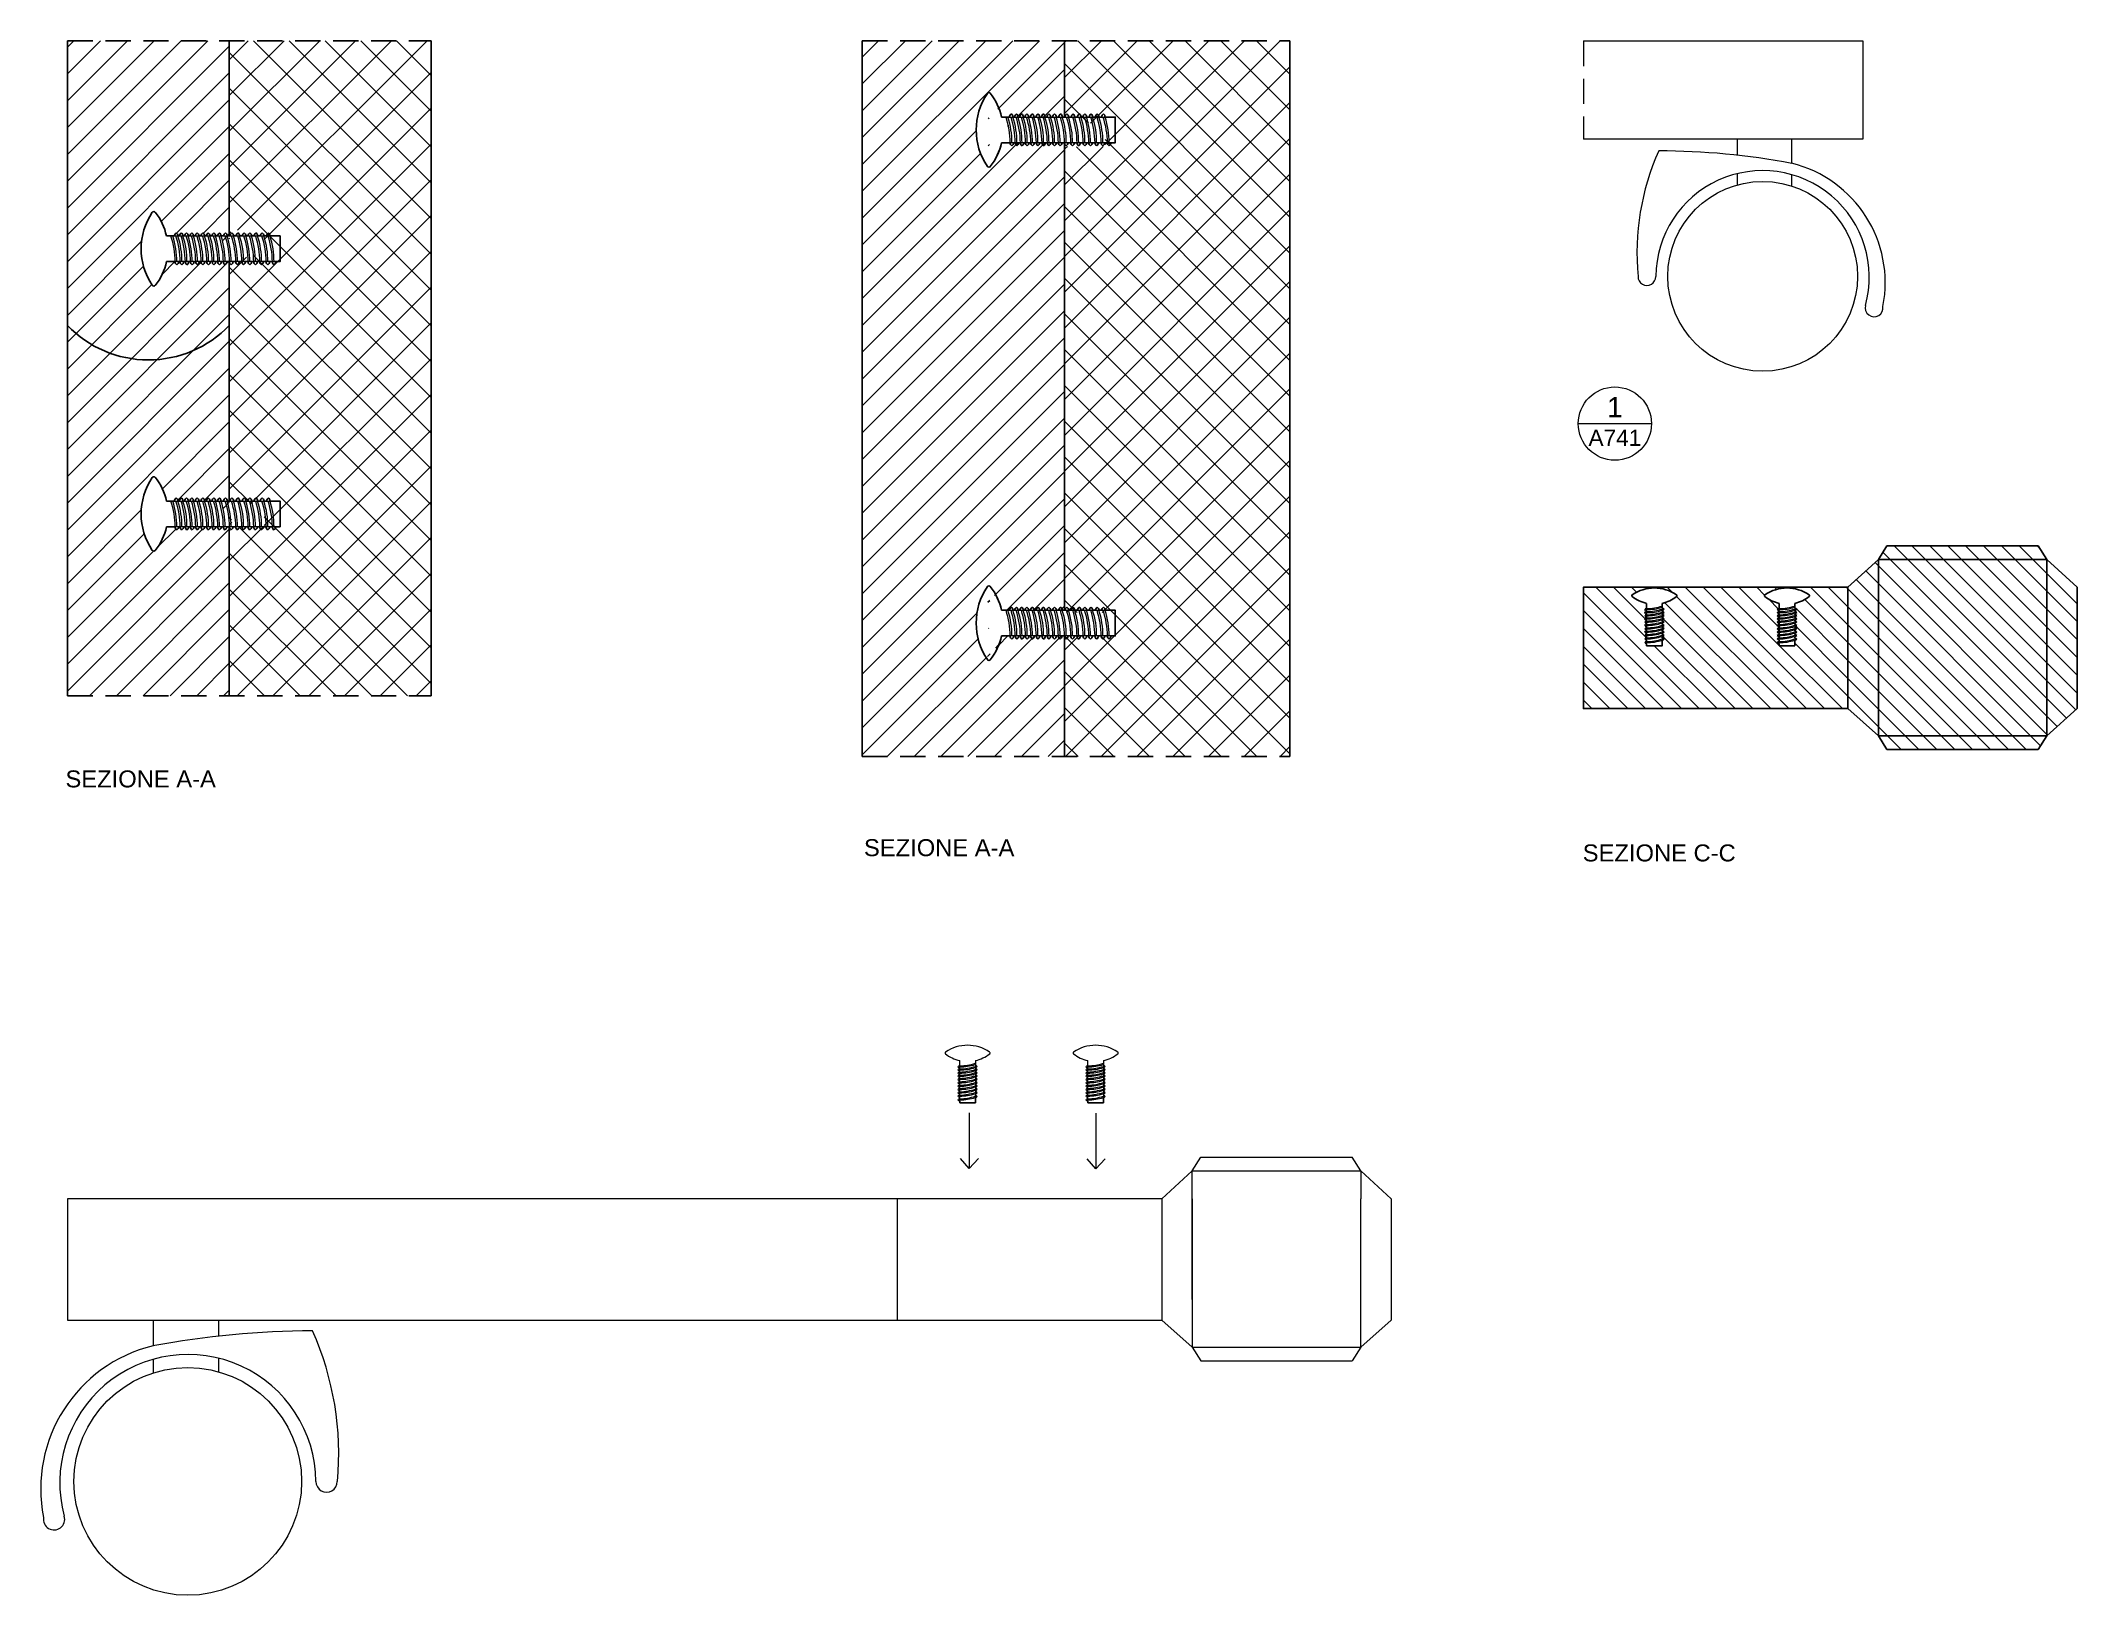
# Model space of a CAD drawing. Header units: centimetres. Extents: x -1194 to 126, y -577 to 528.
# Drawn here: x -1041.6 to -639.1, y 195.6 to 502.8 of the extents above; entities that cross this region are included whole.
import ezdxf
from ezdxf.enums import TextEntityAlignment as Align

# ---------------------------------------------------------------- set-up
doc = ezdxf.new("R2010")
doc.units = ezdxf.units.CM
doc.header["$MEASUREMENT"] = 0
doc.linetypes.add('HIDDEN', pattern=[0.375, 0.25, -0.125])
for name, color, linetype, lineweight in [('A-ANNO-SYMB', 3, 'Continuous', 18), ('dettagli', 4, 'Continuous', 13), ('linee prospetti', 1, 'Continuous', 18), ('linee sezioni', 3, 'Continuous', 25), ('quote', 20, 'Continuous', 5), ('trame', 6, 'Continuous', 9)]:
    doc.layers.add(name, color=color, linetype=linetype, lineweight=lineweight)
doc.styles.add('ARIAL', font='arial.ttf')
doc.styles.get("Standard").update_dxf_attribs({"font": 'arial.ttf'})

msp = doc.modelspace()

# ---------------------------------------------------------------- texts
at = {"layer": 'quote', "char_height": 3.36, "attachment_point": 1}
for s, insert in [('SEZIONE A-A', (-1036.75, 358.64)), ('SEZIONE A-A', (-878.91, 345.05)), ('SEZIONE C-C', (-736.83, 344.01))]:
    msp.add_mtext_dynamic_manual_height_columns(s, width=84.0633, gutter_width=1, heights=[0], dxfattribs=dict(at, insert=insert))

# ---------------------------------------------------------------- blocks, each defined once
blk = doc.blocks.new('DETAGLI')
at = {"layer": 'A-ANNO-SYMB', "linetype": 'Continuous'}
blk.add_line((486.66, 356.17), (504.76, 356.17), dxfattribs=at)
blk.add_circle((495.71, 356.17), 9.05, dxfattribs=at)
for tag, p in [('TAVOLA', (495.71, 362.76)), ('SEZIONE', (495.71, 354.67))]:
    blk.add_attdef(tag, text='', height=5, dxfattribs=at).set_placement(p, align=Align.TOP_CENTER)

# ---------------------------------------------------------------- hatches: boundary and pattern name
at = {"layer": 'linee sezioni'}
h = msp.add_hatch(dxfattribs=at)
h.set_pattern_fill('ANSI36', color=256, scale=30)
h.paths.add_polyline_path([(-854.53, 492.41, -0.540548), (-853.91, 492.43, -0.05582), (-852.56, 490.26, 0.056019), (-853.94, 492.46, 0.476289), (-854.52, 492.44, 0.305441), (-854.52, 478.01, 0.476289), (-853.94, 477.99, 0.056019), (-852.56, 480.19, -0.05582), (-853.91, 478.02, -0.540548), (-854.53, 478.04, -0.304131)], flags=0)
h.paths.add_polyline_path([(-853.91, 394.96, -0.056245), (-852.55, 392.77, 0.056432), (-853.94, 394.99, 0.476289), (-854.52, 394.96, 0.305441), (-854.52, 380.54, 0.476289), (-853.94, 380.51, 0.056019), (-852.56, 382.72, -0.05582), (-853.91, 380.55, -0.540548), (-854.53, 380.57, -0.304131), (-854.53, 394.94, -0.540532)], flags=0)
h.paths.add_polyline_path([(-850.83, 487.76), (-850.16, 487.76, -0.173128), (-849.79, 488.39, -0.273281), (-849.46, 487.76), (-849.15, 487.76, -0.173128), (-848.78, 488.39, -0.273281), (-848.45, 487.76), (-848.12, 487.76, -0.173128), (-847.75, 488.39, -0.273281), (-847.42, 487.76), (-847.09, 487.76, -0.173128), (-846.72, 488.39, -0.273281), (-846.39, 487.76), (-846.01, 487.76, -0.173128), (-845.63, 488.39, -0.273281), (-845.31, 487.76), (-844.88, 487.76, -0.173128), (-844.51, 488.39, -0.273281), (-844.18, 487.76), (-843.83, 487.76, -0.173128), (-843.46, 488.39, -0.273281), (-843.13, 487.76), (-842.73, 487.76, -0.173128), (-842.36, 488.39, -0.273281), (-842.03, 487.76), (-841.63, 487.76, -0.173128), (-841.26, 488.39, -0.273281), (-840.93, 487.76), (-840.41, 487.76, -0.173128), (-840.04, 488.39, -0.273281), (-839.71, 487.76), (-839.25, 487.76), (-839.25, 502.85), (-879.25, 502.85), (-879.25, 361.37), (-839.25, 361.37), (-839.25, 385.22), (-839.76, 385.22, -0.173128), (-840.14, 384.58, -0.273281), (-840.46, 385.22), (-840.86, 385.22, -0.173128), (-841.24, 384.58, -0.273281), (-841.56, 385.22), (-841.96, 385.22, -0.173128), (-842.34, 384.58, -0.273281), (-842.66, 385.22), (-843.02, 385.22, -0.173128), (-843.39, 384.58, -0.273281), (-843.72, 385.22), (-844.14, 385.22, -0.173128), (-844.51, 384.58, -0.273281), (-844.84, 385.22), (-845.22, 385.22, -0.173128), (-845.6, 384.58, -0.273281), (-845.92, 385.22), (-846.26, 385.22, -0.173128), (-846.63, 384.58, -0.273281), (-846.96, 385.22), (-847.29, 385.22, -0.173128), (-847.66, 384.58, -0.273281), (-847.99, 385.22), (-848.29, 385.22, -0.173128), (-848.67, 384.58, -0.273281), (-848.99, 385.22), (-849.29, 385.22, -0.173128), (-849.67, 384.58, -0.273281), (-849.99, 385.22), (-851.7, 385.22, -0.112225), (-853.91, 380.55, -0.541568), (-854.53, 380.57, -0.304131), (-854.53, 394.94, -0.540532), (-853.91, 394.96, -0.056245), (-852.55, 392.77, -0.056432), (-851.7, 390.29), (-850.16, 390.29, -0.173128), (-849.79, 390.92, -0.273281), (-849.46, 390.29), (-849.15, 390.29, -0.173128), (-848.78, 390.92, -0.273281), (-848.45, 390.29), (-848.12, 390.29, -0.173128), (-847.75, 390.92, -0.273281), (-847.42, 390.29), (-847.09, 390.29, -0.173128), (-846.72, 390.92, -0.273281), (-846.39, 390.29), (-846.01, 390.29, -0.173128), (-845.63, 390.92, -0.273281), (-845.31, 390.29), (-844.88, 390.29, -0.173128), (-844.51, 390.92, -0.273281), (-844.18, 390.29), (-843.83, 390.29, -0.173128), (-843.46, 390.92, -0.273281), (-843.13, 390.29), (-842.73, 390.29, -0.173128), (-842.36, 390.92, -0.273281), (-842.03, 390.29), (-841.63, 390.29, -0.173128), (-841.26, 390.92, -0.273281), (-840.93, 390.29), (-840.41, 390.29, -0.173128), (-840.04, 390.92, -0.273281), (-839.71, 390.29), (-839.25, 390.29), (-839.25, 482.69), (-839.76, 482.69, -0.173128), (-840.14, 482.05, -0.273281), (-840.46, 482.69), (-840.86, 482.69, -0.173128), (-841.24, 482.05, -0.273281), (-841.56, 482.69), (-841.96, 482.69, -0.173128), (-842.34, 482.05, -0.273281), (-842.66, 482.69), (-843.02, 482.69, -0.173128), (-843.39, 482.05, -0.273281), (-843.72, 482.69), (-844.14, 482.69, -0.173128), (-844.51, 482.05, -0.273281), (-844.84, 482.69), (-845.22, 482.69, -0.173128), (-845.6, 482.05, -0.273281), (-845.92, 482.69), (-846.26, 482.69, -0.173128), (-846.63, 482.05, -0.273281), (-846.96, 482.69), (-847.29, 482.69, -0.173128), (-847.66, 482.05, -0.273281), (-847.99, 482.69), (-848.29, 482.69, -0.173128), (-848.67, 482.05, -0.273281), (-848.99, 482.69), (-849.29, 482.69, -0.173128), (-849.67, 482.05, -0.273281), (-849.99, 482.69, 0.071826)], flags=17)
edge = h.paths.add_edge_path()
edge.add_line((-851.71, 390.29), (-850.16, 390.29))
edge.add_arc((-849.08, 390.08), 1.1, 129.7871, 169.0756, ccw=False)
edge.add_arc((-850.16, 390.33), 0.701, -3.4724, 57.6662, ccw=False)
edge.add_line((-849.46, 390.29), (-849.15, 390.29))
edge.add_arc((-848.08, 390.08), 1.1, 129.7871, 169.0756, ccw=False)
edge.add_arc((-849.15, 390.33), 0.701, -3.4724, 57.6662, ccw=False)
edge.add_line((-848.45, 390.29), (-848.12, 390.29))
edge.add_arc((-847.05, 390.08), 1.1, 129.7871, 169.0756, ccw=False)
edge.add_arc((-848.12, 390.33), 0.701, -3.4724, 57.6662, ccw=False)
edge.add_line((-847.42, 390.29), (-847.09, 390.29))
edge.add_arc((-846.01, 390.08), 1.1, 129.7871, 169.0756, ccw=False)
edge.add_arc((-847.09, 390.33), 0.701, -3.4724, 57.6662, ccw=False)
edge.add_line((-846.39, 390.29), (-846.01, 390.29))
edge.add_arc((-844.93, 390.08), 1.1, 129.7871, 169.0756, ccw=False)
edge.add_arc((-846.01, 390.33), 0.701, -3.4724, 57.6662, ccw=False)
edge.add_line((-845.31, 390.29), (-844.88, 390.29))
edge.add_arc((-843.81, 390.08), 1.1, 129.7871, 169.0756, ccw=False)
edge.add_arc((-844.88, 390.33), 0.701, -3.4724, 57.6662, ccw=False)
edge.add_line((-844.18, 390.29), (-843.83, 390.29))
edge.add_arc((-842.75, 390.08), 1.1, 129.7871, 169.0756, ccw=False)
edge.add_arc((-843.83, 390.33), 0.701, -3.4724, 57.6662, ccw=False)
edge.add_line((-843.13, 390.29), (-842.73, 390.29))
edge.add_arc((-841.65, 390.08), 1.1, 129.7871, 169.0756, ccw=False)
edge.add_arc((-842.73, 390.33), 0.701, -3.4724, 57.6662, ccw=False)
edge.add_line((-842.03, 390.29), (-841.63, 390.29))
edge.add_arc((-840.55, 390.08), 1.1, 129.7871, 169.0756, ccw=False)
edge.add_arc((-841.63, 390.33), 0.701, -3.4724, 57.6662, ccw=False)
edge.add_line((-840.93, 390.29), (-840.41, 390.29))
edge.add_arc((-839.34, 390.08), 1.1, 129.7871, 169.0756, ccw=False)
edge.add_arc((-840.41, 390.33), 0.701, -3.4724, 57.6662, ccw=False)
edge.add_line((-839.71, 390.29), (-839.25, 390.29))
edge.add_line((-839.25, 390.29), (-839.25, 482.69))
edge.add_line((-839.25, 482.69), (-839.76, 482.69))
edge.add_arc((-840.84, 482.9), 1.1, 309.7871, 349.0756, ccw=False)
edge.add_arc((-839.76, 482.65), 0.701, 176.5276, 237.6662, ccw=False)
edge.add_line((-840.46, 482.69), (-840.86, 482.69))
edge.add_arc((-841.94, 482.9), 1.1, 309.7871, 349.0756, ccw=False)
edge.add_arc((-840.86, 482.65), 0.701, 176.5276, 237.6662, ccw=False)
edge.add_line((-841.56, 482.69), (-841.96, 482.69))
edge.add_arc((-843.04, 482.9), 1.1, 309.7871, 349.0756, ccw=False)
edge.add_arc((-841.96, 482.65), 0.701, 176.5276, 237.6662, ccw=False)
edge.add_line((-842.66, 482.69), (-843.02, 482.69))
edge.add_arc((-844.09, 482.9), 1.1, 309.7871, 349.0756, ccw=False)
edge.add_arc((-843.02, 482.65), 0.701, 176.5276, 237.6662, ccw=False)
edge.add_line((-843.72, 482.69), (-844.14, 482.69))
edge.add_arc((-845.22, 482.9), 1.1, 309.7871, 349.0756, ccw=False)
edge.add_arc((-844.14, 482.65), 0.701, 176.5276, 237.6662, ccw=False)
edge.add_line((-844.84, 482.69), (-845.22, 482.69))
edge.add_arc((-846.3, 482.9), 1.1, 309.7871, 349.0756, ccw=False)
edge.add_arc((-845.22, 482.65), 0.701, 176.5276, 237.6662, ccw=False)
edge.add_line((-845.92, 482.69), (-846.26, 482.69))
edge.add_arc((-847.33, 482.9), 1.1, 309.7871, 349.0756, ccw=False)
edge.add_arc((-846.26, 482.65), 0.701, 176.5276, 237.6662, ccw=False)
edge.add_line((-846.96, 482.69), (-847.29, 482.69))
edge.add_arc((-848.36, 482.9), 1.1, 309.7871, 349.0756, ccw=False)
edge.add_arc((-847.29, 482.65), 0.701, 176.5276, 237.6662, ccw=False)
edge.add_line((-847.99, 482.69), (-848.29, 482.69))
edge.add_arc((-849.37, 482.9), 1.1, 309.7871, 349.0756, ccw=False)
edge.add_arc((-848.29, 482.65), 0.701, 176.5276, 237.6662, ccw=False)
edge.add_line((-848.99, 482.69), (-849.29, 482.69))
edge.add_arc((-850.37, 482.9), 1.1, 309.7871, 349.0756, ccw=False)
edge.add_arc((-849.29, 482.65), 0.701, 176.5276, 237.6662, ccw=False)
edge.add_arc((-867.96, 482.32), 17.98, 1.1868, 17.62)
edge.add_line((-850.83, 487.76), (-850.16, 487.76))
edge.add_arc((-849.08, 487.55), 1.1, 129.7871, 169.0756, ccw=False)
edge.add_arc((-850.16, 487.8), 0.701, -3.4724, 57.6662, ccw=False)
edge.add_line((-849.46, 487.76), (-849.15, 487.76))
edge.add_arc((-848.08, 487.55), 1.1, 129.7871, 169.0756, ccw=False)
edge.add_arc((-849.15, 487.8), 0.701, -3.4724, 57.6662, ccw=False)
edge.add_line((-848.45, 487.76), (-848.12, 487.76))
edge.add_arc((-847.05, 487.55), 1.1, 129.7871, 169.0756, ccw=False)
edge.add_arc((-848.12, 487.8), 0.701, -3.4724, 57.6662, ccw=False)
edge.add_line((-847.42, 487.76), (-847.09, 487.76))
edge.add_arc((-846.01, 487.55), 1.1, 129.7871, 169.0756, ccw=False)
edge.add_arc((-847.09, 487.8), 0.701, -3.4724, 57.6662, ccw=False)
edge.add_line((-846.39, 487.76), (-846.01, 487.76))
edge.add_arc((-844.93, 487.55), 1.1, 129.7871, 169.0756, ccw=False)
edge.add_arc((-846.01, 487.8), 0.701, -3.4724, 57.6662, ccw=False)
edge.add_line((-845.31, 487.76), (-844.88, 487.76))
edge.add_arc((-843.81, 487.55), 1.1, 129.7871, 169.0756, ccw=False)
edge.add_arc((-844.88, 487.8), 0.701, -3.4724, 57.6662, ccw=False)
edge.add_line((-844.18, 487.76), (-843.83, 487.76))
edge.add_arc((-842.75, 487.55), 1.1, 129.7871, 169.0756, ccw=False)
edge.add_arc((-843.83, 487.8), 0.701, -3.4724, 57.6662, ccw=False)
edge.add_line((-843.13, 487.76), (-842.73, 487.76))
edge.add_arc((-841.65, 487.55), 1.1, 129.7871, 169.0756, ccw=False)
edge.add_arc((-842.73, 487.8), 0.701, -3.4724, 57.6662, ccw=False)
edge.add_line((-842.03, 487.76), (-841.63, 487.76))
edge.add_arc((-840.55, 487.55), 1.1, 129.7871, 169.0756, ccw=False)
edge.add_arc((-841.63, 487.8), 0.701, -3.4724, 57.6662, ccw=False)
edge.add_line((-840.93, 487.76), (-840.41, 487.76))
edge.add_arc((-839.34, 487.55), 1.1, 129.7871, 169.0756, ccw=False)
edge.add_arc((-840.41, 487.8), 0.701, -3.4724, 57.6662, ccw=False)
edge.add_line((-839.71, 487.76), (-839.25, 487.76))
edge.add_line((-839.25, 487.76), (-839.25, 502.85))
edge.add_line((-839.25, 502.85), (-879.25, 502.85))
edge.add_line((-879.25, 502.85), (-879.25, 361.37))
edge.add_line((-879.25, 361.37), (-839.25, 361.37))
edge.add_line((-839.25, 361.37), (-839.25, 385.22))
edge.add_line((-839.25, 385.22), (-839.76, 385.22))
edge.add_arc((-840.84, 385.42), 1.1, 309.7871, 349.0756, ccw=False)
edge.add_arc((-839.76, 385.17), 0.701, 176.5276, 237.6662, ccw=False)
edge.add_line((-840.46, 385.22), (-840.86, 385.22))
edge.add_arc((-841.94, 385.42), 1.1, 309.7871, 349.0756, ccw=False)
edge.add_arc((-840.86, 385.17), 0.701, 176.5276, 237.6662, ccw=False)
edge.add_line((-841.56, 385.22), (-841.96, 385.22))
edge.add_arc((-843.04, 385.42), 1.1, 309.7871, 349.0756, ccw=False)
edge.add_arc((-841.96, 385.17), 0.701, 176.5276, 237.6662, ccw=False)
edge.add_line((-842.66, 385.22), (-843.02, 385.22))
edge.add_arc((-844.09, 385.42), 1.1, 309.7871, 349.0756, ccw=False)
edge.add_arc((-843.02, 385.17), 0.701, 176.5276, 237.6662, ccw=False)
edge.add_line((-843.72, 385.22), (-844.14, 385.22))
edge.add_arc((-845.22, 385.42), 1.1, 309.7871, 349.0756, ccw=False)
edge.add_arc((-844.14, 385.17), 0.701, 176.5276, 237.6662, ccw=False)
edge.add_line((-844.84, 385.22), (-845.22, 385.22))
edge.add_arc((-846.3, 385.42), 1.1, 309.7871, 349.0756, ccw=False)
edge.add_arc((-845.22, 385.17), 0.701, 176.5276, 237.6662, ccw=False)
edge.add_line((-845.92, 385.22), (-846.26, 385.22))
edge.add_arc((-847.33, 385.42), 1.1, 309.7871, 349.0756, ccw=False)
edge.add_arc((-846.26, 385.17), 0.701, 176.5276, 237.6662, ccw=False)
edge.add_line((-846.96, 385.22), (-847.29, 385.22))
edge.add_arc((-848.36, 385.42), 1.1, 309.7871, 349.0756, ccw=False)
edge.add_arc((-847.29, 385.17), 0.701, 176.5276, 237.6662, ccw=False)
edge.add_line((-847.99, 385.22), (-848.29, 385.22))
edge.add_arc((-849.37, 385.42), 1.1, 309.7871, 349.0756, ccw=False)
edge.add_arc((-848.29, 385.17), 0.701, 176.5276, 237.6662, ccw=False)
edge.add_line((-848.99, 385.22), (-849.29, 385.22))
edge.add_arc((-850.37, 385.42), 1.1, 309.7871, 349.0756, ccw=False)
edge.add_arc((-849.29, 385.17), 0.701, 176.5276, 237.6662, ccw=False)
edge.add_line((-849.99, 385.22), (-851.71, 385.22))
edge.add_arc((-862.94, 387.67), 11.5, 334.5151, 347.696, ccw=False)
edge.add_arc((-863.07, 387.75), 11.65, 321.6008, 334.426, ccw=False)
edge.add_arc((-854.22, 380.76), 0.371, 216.289, 318.1608, ccw=False)
edge.add_arc((-843.81, 387.75), 12.91, 146.0304, 213.9696, ccw=False)
edge.add_arc((-854.22, 394.74), 0.371, 41.8392, 143.711, ccw=False)
edge.add_arc((-863.07, 387.75), 11.65, 25.4796, 38.3992, ccw=False)
edge.add_arc((-862.94, 387.84), 11.49, 12.3026, 25.3892, ccw=False)
at = {"layer": 'trame'}
h = msp.add_hatch(dxfattribs=at)
h.set_pattern_fill('ANSI31', color=256, scale=30)
h.paths.add_polyline_path([(-854.53, 478.04, -0.304131), (-854.53, 492.41, -0.540548), (-853.91, 492.43, -0.05582), (-852.56, 490.26, 0.056019), (-853.94, 492.46, 0.476289), (-854.52, 492.44, 0.305441), (-854.52, 478.01, 0.476289), (-853.94, 477.99, 0.056019), (-852.56, 480.19, -0.05582), (-853.91, 478.02, -0.540548)], flags=16)
h.paths.add_polyline_path([(-853.91, 394.96, -0.056245), (-852.55, 392.77, 0.056432), (-853.94, 394.99, 0.476289), (-854.52, 394.96, 0.305441), (-854.52, 380.54, 0.476289), (-853.94, 380.51, 0.056019), (-852.56, 382.72, -0.05582), (-853.91, 380.55, -0.540548), (-854.53, 380.57, -0.304131), (-854.53, 394.94, -0.540532)], flags=16)
h.paths.add_polyline_path([(-1004.36, 502.85), (-1036.35, 502.85), (-1036.35, 446.57, 0.42586), (-1004.36, 446.58)])
h.paths.add_polyline_path([(-1018.98, 468.92, -0.113774), (-1016.78, 464.26), (-1015.23, 464.26, -0.173128), (-1014.86, 464.89, -0.273281), (-1014.53, 464.26), (-1014.22, 464.26, -0.173128), (-1013.85, 464.89, -0.273281), (-1013.52, 464.26), (-1013.19, 464.26, -0.173128), (-1012.82, 464.89, -0.273281), (-1012.49, 464.26), (-1012.16, 464.26, -0.173128), (-1011.79, 464.89, -0.273281), (-1011.46, 464.26), (-1011.08, 464.26, -0.173128), (-1010.7, 464.89, -0.273281), (-1010.38, 464.26), (-1009.95, 464.26, -0.173128), (-1009.58, 464.89, -0.273281), (-1009.25, 464.26), (-1008.9, 464.26, -0.173128), (-1008.52, 464.89, -0.273281), (-1008.2, 464.26), (-1007.8, 464.26, -0.173128), (-1007.43, 464.89, -0.273281), (-1007.1, 464.26), (-1006.7, 464.26, -0.173128), (-1006.33, 464.89, -0.273281), (-1006, 464.26, -0.081064), (-1005.21, 459.19), (-1005.93, 459.19, -0.173128), (-1006.31, 458.55, -0.273281), (-1006.63, 459.19), (-1007.03, 459.19, -0.173128), (-1007.41, 458.55, -0.273281), (-1007.73, 459.19), (-1008.09, 459.19, -0.173128), (-1008.46, 458.55, -0.273281), (-1008.79, 459.19), (-1009.21, 459.19, -0.173128), (-1009.58, 458.55, -0.273281), (-1009.91, 459.19), (-1010.29, 459.19, -0.173128), (-1010.67, 458.55, -0.273281), (-1010.99, 459.19), (-1011.33, 459.19, -0.173128), (-1011.7, 458.55, -0.273281), (-1012.03, 459.19), (-1012.36, 459.19, -0.173128), (-1012.73, 458.55, -0.273281), (-1013.06, 459.19), (-1013.36, 459.19, -0.173128), (-1013.74, 458.55, -0.273281), (-1014.06, 459.19), (-1014.36, 459.19, -0.173128), (-1014.74, 458.55, -0.273281), (-1015.06, 459.19), (-1016.78, 459.19, -0.113762), (-1018.98, 454.52, -0.540548), (-1019.6, 454.54, -0.304131), (-1019.6, 468.91, -0.540532)], flags=16)
h.paths.add_polyline_path([(-1004.36, 446.58, -0.42586), (-1036.35, 446.57), (-1036.35, 373.38), (-1004.36, 373.38)])
h.paths.add_polyline_path([(-1019.6, 416.51, -0.540548), (-1018.98, 416.53, -0.113762), (-1016.78, 411.86), (-1015.23, 411.86, -0.173128), (-1014.86, 412.5, -0.273281), (-1014.53, 411.86), (-1014.22, 411.86, -0.173128), (-1013.85, 412.5, -0.273281), (-1013.52, 411.86), (-1013.19, 411.86, -0.173128), (-1012.82, 412.5, -0.273281), (-1012.49, 411.86), (-1012.16, 411.86, -0.173128), (-1011.79, 412.5, -0.273281), (-1011.46, 411.86), (-1011.08, 411.86, -0.173128), (-1010.7, 412.5, -0.273281), (-1010.38, 411.86), (-1009.95, 411.86, -0.173128), (-1009.58, 412.5, -0.273281), (-1009.25, 411.86), (-1008.9, 411.86, -0.173128), (-1008.52, 412.5, -0.273281), (-1008.2, 411.86), (-1007.8, 411.86, -0.173128), (-1007.43, 412.5, -0.273281), (-1007.1, 411.86), (-1006.7, 411.86, -0.173128), (-1006.33, 412.5, -0.273281), (-1006, 411.86, -0.081064), (-1005.21, 406.79), (-1005.93, 406.79, -0.173128), (-1006.31, 406.16, -0.273281), (-1006.63, 406.79), (-1007.03, 406.79, -0.173128), (-1007.41, 406.16, -0.273281), (-1007.73, 406.79), (-1008.09, 406.79, -0.173128), (-1008.46, 406.16, -0.273281), (-1008.79, 406.79), (-1009.21, 406.79, -0.173128), (-1009.58, 406.16, -0.273281), (-1009.91, 406.79), (-1010.29, 406.79, -0.173128), (-1010.67, 406.16, -0.273281), (-1010.99, 406.79), (-1011.33, 406.79, -0.173128), (-1011.7, 406.16, -0.273281), (-1012.03, 406.79), (-1012.36, 406.79, -0.173128), (-1012.73, 406.16, -0.273281), (-1013.06, 406.79), (-1013.36, 406.79, -0.173128), (-1013.74, 406.16, -0.273281), (-1014.06, 406.79), (-1014.36, 406.79, -0.173128), (-1014.74, 406.16, -0.273281), (-1015.06, 406.79), (-1016.78, 406.79, -0.113762), (-1018.98, 402.12, -0.540548), (-1019.6, 402.14, -0.304131)], flags=16)
edge = h.paths.add_edge_path()
edge.add_line((-851.71, 487.76), (-850.16, 487.76))
edge.add_arc((-849.08, 487.55), 1.1, 129.7871, 169.0756, ccw=False)
edge.add_arc((-850.16, 487.8), 0.701, -3.4724, 57.6662, ccw=False)
edge.add_line((-849.46, 487.76), (-849.15, 487.76))
edge.add_arc((-848.08, 487.55), 1.1, 129.7871, 169.0756, ccw=False)
edge.add_arc((-849.15, 487.8), 0.701, -3.4724, 57.6662, ccw=False)
edge.add_line((-848.45, 487.76), (-848.12, 487.76))
edge.add_arc((-847.05, 487.55), 1.1, 129.7871, 169.0756, ccw=False)
edge.add_arc((-848.12, 487.8), 0.701, -3.4724, 57.6662, ccw=False)
edge.add_line((-847.42, 487.76), (-847.09, 487.76))
edge.add_arc((-846.01, 487.55), 1.1, 129.7871, 169.0756, ccw=False)
edge.add_arc((-847.09, 487.8), 0.701, -3.4724, 57.6662, ccw=False)
edge.add_line((-846.39, 487.76), (-846.01, 487.76))
edge.add_arc((-844.93, 487.55), 1.1, 129.7871, 169.0756, ccw=False)
edge.add_arc((-846.01, 487.8), 0.701, -3.4724, 57.6662, ccw=False)
edge.add_line((-845.31, 487.76), (-844.88, 487.76))
edge.add_arc((-843.81, 487.55), 1.1, 129.7871, 169.0756, ccw=False)
edge.add_arc((-844.88, 487.8), 0.701, -3.4724, 57.6662, ccw=False)
edge.add_line((-844.18, 487.76), (-843.83, 487.76))
edge.add_arc((-842.75, 487.55), 1.1, 129.7871, 169.0756, ccw=False)
edge.add_arc((-843.83, 487.8), 0.701, -3.4724, 57.6662, ccw=False)
edge.add_line((-843.13, 487.76), (-842.73, 487.76))
edge.add_arc((-841.65, 487.55), 1.1, 129.7871, 169.0756, ccw=False)
edge.add_arc((-842.73, 487.8), 0.701, -3.4724, 57.6662, ccw=False)
edge.add_line((-842.03, 487.76), (-841.63, 487.76))
edge.add_arc((-840.55, 487.55), 1.1, 129.7871, 169.0756, ccw=False)
edge.add_arc((-841.63, 487.8), 0.701, -3.4724, 57.6662, ccw=False)
edge.add_line((-840.93, 487.76), (-840.41, 487.76))
edge.add_arc((-839.34, 487.55), 1.1, 129.7871, 169.0756, ccw=False)
edge.add_arc((-840.41, 487.8), 0.701, -3.4724, 57.6662, ccw=False)
edge.add_line((-839.71, 487.76), (-839.25, 487.76))
edge.add_line((-839.25, 487.76), (-839.25, 502.85))
edge.add_line((-839.25, 502.85), (-879.25, 502.85))
edge.add_line((-879.25, 502.85), (-879.25, 361.37))
edge.add_line((-879.25, 361.37), (-839.25, 361.37))
edge.add_line((-839.25, 361.37), (-839.25, 385.22))
edge.add_line((-839.25, 385.22), (-839.76, 385.22))
edge.add_arc((-840.84, 385.42), 1.1, 309.7871, 349.0756, ccw=False)
edge.add_arc((-839.76, 385.17), 0.701, 176.5276, 237.6662, ccw=False)
edge.add_line((-840.46, 385.22), (-840.86, 385.22))
edge.add_arc((-841.94, 385.42), 1.1, 309.7871, 349.0756, ccw=False)
edge.add_arc((-840.86, 385.17), 0.701, 176.5276, 237.6662, ccw=False)
edge.add_line((-841.56, 385.22), (-841.96, 385.22))
edge.add_arc((-843.04, 385.42), 1.1, 309.7871, 349.0756, ccw=False)
edge.add_arc((-841.96, 385.17), 0.701, 176.5276, 237.6662, ccw=False)
edge.add_line((-842.66, 385.22), (-843.02, 385.22))
edge.add_arc((-844.09, 385.42), 1.1, 309.7871, 349.0756, ccw=False)
edge.add_arc((-843.02, 385.17), 0.701, 176.5276, 237.6662, ccw=False)
edge.add_line((-843.72, 385.22), (-844.14, 385.22))
edge.add_arc((-845.22, 385.42), 1.1, 309.7871, 349.0756, ccw=False)
edge.add_arc((-844.14, 385.17), 0.701, 176.5276, 237.6662, ccw=False)
edge.add_line((-844.84, 385.22), (-845.22, 385.22))
edge.add_arc((-846.3, 385.42), 1.1, 309.7871, 349.0756, ccw=False)
edge.add_arc((-845.22, 385.17), 0.701, 176.5276, 237.6662, ccw=False)
edge.add_line((-845.92, 385.22), (-846.26, 385.22))
edge.add_arc((-847.33, 385.42), 1.1, 309.7871, 349.0756, ccw=False)
edge.add_arc((-846.26, 385.17), 0.701, 176.5276, 237.6662, ccw=False)
edge.add_line((-846.96, 385.22), (-847.29, 385.22))
edge.add_arc((-848.36, 385.42), 1.1, 309.7871, 349.0756, ccw=False)
edge.add_arc((-847.29, 385.17), 0.701, 176.5276, 237.6662, ccw=False)
edge.add_line((-847.99, 385.22), (-848.29, 385.22))
edge.add_arc((-849.37, 385.42), 1.1, 309.7871, 349.0756, ccw=False)
edge.add_arc((-848.29, 385.17), 0.701, 176.5276, 237.6662, ccw=False)
edge.add_line((-848.99, 385.22), (-849.29, 385.22))
edge.add_arc((-850.37, 385.42), 1.1, 309.7871, 349.0756, ccw=False)
edge.add_arc((-849.29, 385.17), 0.701, 176.5276, 237.6662, ccw=False)
edge.add_line((-849.99, 385.22), (-851.71, 385.22))
edge.add_arc((-862.94, 387.67), 11.5, 334.5151, 347.696, ccw=False)
edge.add_arc((-863.07, 387.75), 11.65, 321.6008, 334.426, ccw=False)
edge.add_arc((-854.22, 380.76), 0.371, 216.289, 318.1608, ccw=False)
edge.add_arc((-843.81, 387.75), 12.91, 146.0304, 213.9696, ccw=False)
edge.add_arc((-854.22, 394.74), 0.371, 41.8392, 143.711, ccw=False)
edge.add_arc((-863.07, 387.75), 11.65, 25.4796, 38.3992, ccw=False)
edge.add_arc((-862.94, 387.84), 11.49, 12.3026, 25.3892, ccw=False)
edge.add_line((-851.71, 390.29), (-850.16, 390.29))
edge.add_arc((-849.08, 390.08), 1.1, 129.7871, 169.0756, ccw=False)
edge.add_arc((-850.16, 390.33), 0.701, -3.4724, 57.6662, ccw=False)
edge.add_line((-849.46, 390.29), (-849.15, 390.29))
edge.add_arc((-848.08, 390.08), 1.1, 129.7871, 169.0756, ccw=False)
edge.add_arc((-849.15, 390.33), 0.701, -3.4724, 57.6662, ccw=False)
edge.add_line((-848.45, 390.29), (-848.12, 390.29))
edge.add_arc((-847.05, 390.08), 1.1, 129.7871, 169.0756, ccw=False)
edge.add_arc((-848.12, 390.33), 0.701, -3.4724, 57.6662, ccw=False)
edge.add_line((-847.42, 390.29), (-847.09, 390.29))
edge.add_arc((-846.01, 390.08), 1.1, 129.7871, 169.0756, ccw=False)
edge.add_arc((-847.09, 390.33), 0.701, -3.4724, 57.6662, ccw=False)
edge.add_line((-846.39, 390.29), (-846.01, 390.29))
edge.add_arc((-844.93, 390.08), 1.1, 129.7871, 169.0756, ccw=False)
edge.add_arc((-846.01, 390.33), 0.701, -3.4724, 57.6662, ccw=False)
edge.add_line((-845.31, 390.29), (-844.88, 390.29))
edge.add_arc((-843.81, 390.08), 1.1, 129.7871, 169.0756, ccw=False)
edge.add_arc((-844.88, 390.33), 0.701, -3.4724, 57.6662, ccw=False)
edge.add_line((-844.18, 390.29), (-843.83, 390.29))
edge.add_arc((-842.75, 390.08), 1.1, 129.7871, 169.0756, ccw=False)
edge.add_arc((-843.83, 390.33), 0.701, -3.4724, 57.6662, ccw=False)
edge.add_line((-843.13, 390.29), (-842.73, 390.29))
edge.add_arc((-841.65, 390.08), 1.1, 129.7871, 169.0756, ccw=False)
edge.add_arc((-842.73, 390.33), 0.701, -3.4724, 57.6662, ccw=False)
edge.add_line((-842.03, 390.29), (-841.63, 390.29))
edge.add_arc((-840.55, 390.08), 1.1, 129.7871, 169.0756, ccw=False)
edge.add_arc((-841.63, 390.33), 0.701, -3.4724, 57.6662, ccw=False)
edge.add_line((-840.93, 390.29), (-840.41, 390.29))
edge.add_arc((-839.34, 390.08), 1.1, 129.7871, 169.0756, ccw=False)
edge.add_arc((-840.41, 390.33), 0.701, -3.4724, 57.6662, ccw=False)
edge.add_line((-839.71, 390.29), (-839.25, 390.29))
edge.add_line((-839.25, 390.29), (-839.25, 482.69))
edge.add_line((-839.25, 482.69), (-839.76, 482.69))
edge.add_arc((-840.84, 482.9), 1.1, 309.7871, 349.0756, ccw=False)
edge.add_arc((-839.76, 482.65), 0.701, 176.5276, 237.6662, ccw=False)
edge.add_line((-840.46, 482.69), (-840.86, 482.69))
edge.add_arc((-841.94, 482.9), 1.1, 309.7871, 349.0756, ccw=False)
edge.add_arc((-840.86, 482.65), 0.701, 176.5276, 237.6662, ccw=False)
edge.add_line((-841.56, 482.69), (-841.96, 482.69))
edge.add_arc((-843.04, 482.9), 1.1, 309.7871, 349.0756, ccw=False)
edge.add_arc((-841.96, 482.65), 0.701, 176.5276, 237.6662, ccw=False)
edge.add_line((-842.66, 482.69), (-843.02, 482.69))
edge.add_arc((-844.09, 482.9), 1.1, 309.7871, 349.0756, ccw=False)
edge.add_arc((-843.02, 482.65), 0.701, 176.5276, 237.6662, ccw=False)
edge.add_line((-843.72, 482.69), (-844.14, 482.69))
edge.add_arc((-845.22, 482.9), 1.1, 309.7871, 349.0756, ccw=False)
edge.add_arc((-844.14, 482.65), 0.701, 176.5276, 237.6662, ccw=False)
edge.add_line((-844.84, 482.69), (-845.22, 482.69))
edge.add_arc((-846.3, 482.9), 1.1, 309.7871, 349.0756, ccw=False)
edge.add_arc((-845.22, 482.65), 0.701, 176.5276, 237.6662, ccw=False)
edge.add_line((-845.92, 482.69), (-846.26, 482.69))
edge.add_arc((-847.33, 482.9), 1.1, 309.7871, 349.0756, ccw=False)
edge.add_arc((-846.26, 482.65), 0.701, 176.5276, 237.6662, ccw=False)
edge.add_line((-846.96, 482.69), (-847.29, 482.69))
edge.add_arc((-848.36, 482.9), 1.1, 309.7871, 349.0756, ccw=False)
edge.add_arc((-847.29, 482.65), 0.701, 176.5276, 237.6662, ccw=False)
edge.add_line((-847.99, 482.69), (-848.29, 482.69))
edge.add_arc((-849.37, 482.9), 1.1, 309.7871, 349.0756, ccw=False)
edge.add_arc((-848.29, 482.65), 0.701, 176.5276, 237.6662, ccw=False)
edge.add_line((-848.99, 482.69), (-849.29, 482.69))
edge.add_arc((-850.37, 482.9), 1.1, 309.7871, 349.0756, ccw=False)
edge.add_arc((-849.29, 482.65), 0.701, 176.5276, 237.6662, ccw=False)
edge.add_line((-849.99, 482.69), (-851.71, 482.69))
edge.add_arc((-862.94, 485.14), 11.5, 334.5151, 347.696, ccw=False)
edge.add_arc((-863.07, 485.22), 11.65, 321.6008, 334.426, ccw=False)
edge.add_arc((-854.22, 478.23), 0.371, 216.289, 318.1608, ccw=False)
edge.add_arc((-843.81, 485.22), 12.91, 146.0304, 213.9696, ccw=False)
edge.add_arc((-854.22, 492.22), 0.371, 41.8392, 143.711, ccw=False)
edge.add_arc((-863.07, 485.22), 11.65, 25.574, 38.3992, ccw=False)
edge.add_arc((-862.94, 485.31), 11.5, 12.304, 25.4849, ccw=False)
h = msp.add_hatch(dxfattribs=at)
h.set_pattern_fill('ANSI37', color=256, scale=40)
h.set_pattern_definition([(45, (2447.044, 733.1677), (-3.535534, 3.535534), []), (135, (2447.044, 733.1677), (-3.535534, -3.535534), [])])
h.paths.add_polyline_path([(-997.44, 464.93), (-999.22, 464.93, -0.081064), (-998.5, 460.32), (-997.44, 460.32)], flags=16)
h.paths.add_polyline_path([(-999.56, 464.93), (-1000.33, 464.93, -0.081064), (-999.61, 460.32), (-998.8, 460.32, 0.071826)], flags=16)
h.paths.add_polyline_path([(-1000.67, 464.93), (-1001.45, 464.93, -0.081064), (-1000.73, 460.32), (-999.91, 460.32, 0.071826)], flags=16)
h.paths.add_polyline_path([(-1001.79, 464.93), (-1002.56, 464.93, -0.081064), (-1001.84, 460.32), (-1001.03, 460.32, 0.071826)], flags=16)
h.paths.add_polyline_path([(-1002.9, 464.93), (-1003.56, 464.93, -0.081064), (-1002.84, 460.32), (-1002.14, 460.32, 0.071826)], flags=16)
h.paths.add_polyline_path([(-1003.9, 464.93), (-1004.36, 464.93), (-1004.36, 464.25, -0.068723), (-1003.84, 460.32), (-1003.14, 460.32, 0.071826)], flags=16)
h.paths.add_polyline_path([(-1003.56, 464.93), (-1003.9, 464.93, -0.071826), (-1003.14, 460.32), (-1002.84, 460.32, 0.081064)], flags=16)
h.paths.add_polyline_path([(-1002.56, 464.93), (-1002.9, 464.93, -0.071826), (-1002.14, 460.32), (-1001.84, 460.32, 0.081064)], flags=16)
h.paths.add_polyline_path([(-1001.45, 464.93), (-1001.79, 464.93, -0.071826), (-1001.03, 460.32), (-1000.73, 460.32, 0.081064)], flags=16)
h.paths.add_polyline_path([(-1000.33, 464.93), (-1000.67, 464.93, -0.071826), (-999.91, 460.32), (-999.61, 460.32, 0.081064)], flags=16)
h.paths.add_polyline_path([(-999.22, 464.93), (-999.56, 464.93, -0.071826), (-998.8, 460.32), (-998.5, 460.32, 0.081064)], flags=16)
h.paths.add_polyline_path([(-999.52, 465.5, 0.173128), (-999.86, 464.93), (-999.22, 464.93, 0.273281)], flags=16)
h.paths.add_polyline_path([(-1002.86, 465.5, 0.173128), (-1003.2, 464.93), (-1002.56, 464.93, 0.273281)], flags=16)
h.paths.add_polyline_path([(-1002.5, 460.32), (-1003.14, 460.32, 0.273281), (-1002.84, 459.74, 0.173128)], flags=16)
h.paths.add_polyline_path([(-1000.39, 460.32), (-1001.03, 460.32, 0.273281), (-1000.73, 459.74, 0.173128)], flags=16)
h.paths.add_polyline_path([(-1004.36, 464.25), (-1004.36, 462.67, -0.03622), (-1004.14, 460.32), (-1003.84, 460.32, 0.068723)], flags=0)
h.paths.add_polyline_path([(-997.44, 411.4), (-999.22, 411.4, -0.081064), (-998.5, 406.79), (-997.44, 406.79)], flags=16)
h.paths.add_polyline_path([(-999.56, 411.4), (-1000.33, 411.4, -0.081064), (-999.61, 406.79), (-998.8, 406.79, 0.071826)], flags=16)
h.paths.add_polyline_path([(-999.22, 411.4), (-999.56, 411.4, -0.071826), (-998.8, 406.79), (-998.5, 406.79, 0.081064)], flags=16)
h.paths.add_polyline_path([(-1000.33, 411.4), (-1000.67, 411.4, -0.071826), (-999.91, 406.79), (-999.61, 406.79, 0.081064)], flags=16)
h.paths.add_polyline_path([(-1000.67, 411.4), (-1001.45, 411.4, -0.081064), (-1000.73, 406.79), (-999.91, 406.79, 0.071826)], flags=16)
h.paths.add_polyline_path([(-1001.45, 411.4), (-1001.79, 411.4, -0.071826), (-1001.03, 406.79), (-1000.73, 406.79, 0.081064)], flags=16)
h.paths.add_polyline_path([(-1001.79, 411.4), (-1002.56, 411.4, -0.081064), (-1001.84, 406.79), (-1001.03, 406.79, 0.071826)], flags=16)
h.paths.add_polyline_path([(-1002.56, 411.4), (-1002.9, 411.4, -0.071826), (-1002.14, 406.79), (-1001.84, 406.79, 0.081064)], flags=16)
h.paths.add_polyline_path([(-1002.9, 411.4), (-1003.56, 411.4, -0.081064), (-1002.84, 406.79), (-1002.14, 406.79, 0.071826)], flags=16)
h.paths.add_polyline_path([(-1003.56, 411.4), (-1003.9, 411.4, -0.071826), (-1003.14, 406.79), (-1002.84, 406.79, 0.081064)], flags=16)
h.paths.add_polyline_path([(-1003.9, 411.4), (-1004.36, 411.4), (-1004.36, 410.72, -0.068723), (-1003.84, 406.79), (-1003.14, 406.79, 0.071826)], flags=16)
h.paths.add_polyline_path([(-1004.36, 410.72), (-1004.36, 409.15, -0.03622), (-1004.14, 406.79), (-1003.84, 406.79, 0.068723)], flags=0)
h.paths.add_polyline_path([(-1002.5, 406.79), (-1003.14, 406.79, 0.273281), (-1002.84, 406.21, 0.173128)], flags=16)
h.paths.add_polyline_path([(-999.27, 406.79), (-999.91, 406.79, 0.273281), (-999.61, 406.21, 0.173128)], flags=16)
h.paths.add_polyline_path([(-1001.75, 411.98, 0.173128), (-1002.09, 411.4), (-1001.45, 411.4, 0.273281)], flags=16)
h.paths.add_polyline_path([(-1003.86, 411.98, 0.173128), (-1004.2, 411.4), (-1003.56, 411.4, 0.273281)], flags=16)
h.paths.add_polyline_path([(-1004.36, 373.38), (-964.46, 373.38), (-964.46, 502.85), (-1004.36, 502.85)])
h = msp.add_hatch(dxfattribs=at)
h.set_pattern_fill('ANSI37', color=256, scale=40)
h.set_pattern_definition([(45, (1509.748, 702.0233), (-3.535534, 3.535534), []), (135, (1509.748, 702.0233), (-3.535534, -3.535534), [])])
edge = h.paths.add_edge_path()
edge.add_line((-839.25, 361.37), (-794.7, 361.37))
edge.add_line((-794.7, 361.37), (-794.7, 502.85))
edge.add_line((-794.7, 502.85), (-839.25, 502.85))
edge.add_line((-839.25, 502.85), (-839.25, 486.57))
edge.add_line((-839.25, 486.57), (-839, 486.57))
edge.add_arc((-838.02, 486.38), 0.997, 129.7871, 169.0756, ccw=False)
edge.add_arc((-839, 486.61), 0.637, -3.4724, 57.6662, ccw=False)
edge.add_line((-838.37, 486.57), (-838, 486.57))
edge.add_arc((-837.02, 486.38), 0.997, 129.7871, 169.0756, ccw=False)
edge.add_arc((-838, 486.61), 0.637, -3.4724, 57.6662, ccw=False)
edge.add_line((-837.37, 486.57), (-837, 486.57))
edge.add_arc((-836.02, 486.38), 0.997, 129.7871, 169.0756, ccw=False)
edge.add_arc((-837, 486.61), 0.637, -3.4724, 57.6662, ccw=False)
edge.add_line((-836.37, 486.57), (-835.9, 486.57))
edge.add_arc((-834.92, 486.38), 0.997, 129.7871, 169.0756, ccw=False)
edge.add_arc((-835.9, 486.61), 0.637, -3.4724, 57.6662, ccw=False)
edge.add_line((-835.26, 486.57), (-834.77, 486.57))
edge.add_arc((-833.79, 486.38), 0.997, 129.7871, 169.0756, ccw=False)
edge.add_arc((-834.77, 486.61), 0.637, -3.4724, 57.6662, ccw=False)
edge.add_line((-834.14, 486.57), (-833.66, 486.57))
edge.add_arc((-832.69, 486.38), 0.997, 129.7871, 169.0756, ccw=False)
edge.add_arc((-833.66, 486.61), 0.637, -3.4724, 57.6662, ccw=False)
edge.add_line((-833.03, 486.57), (-831.25, 486.57))
edge.add_line((-831.25, 486.57), (-831.25, 481.96))
edge.add_line((-831.25, 481.96), (-831.97, 481.96))
edge.add_arc((-832.95, 482.15), 0.997, 309.7871, 349.0756, ccw=False)
edge.add_arc((-831.97, 481.92), 0.637, 176.5276, 237.6662, ccw=False)
edge.add_line((-832.6, 481.96), (-833.08, 481.96))
edge.add_arc((-834.05, 482.15), 0.997, 309.7871, 349.0756, ccw=False)
edge.add_arc((-833.08, 481.92), 0.637, 176.5276, 237.6662, ccw=False)
edge.add_line((-833.71, 481.96), (-834.2, 481.96))
edge.add_arc((-835.18, 482.15), 0.997, 309.7871, 349.0756, ccw=False)
edge.add_arc((-834.2, 481.92), 0.637, 176.5276, 237.6662, ccw=False)
edge.add_line((-834.83, 481.96), (-835.31, 481.96))
edge.add_arc((-836.29, 482.15), 0.997, 309.7871, 349.0756, ccw=False)
edge.add_arc((-835.31, 481.92), 0.637, 176.5276, 237.6662, ccw=False)
edge.add_line((-835.94, 481.96), (-836.31, 481.96))
edge.add_arc((-837.29, 482.15), 0.997, 309.7871, 349.0756, ccw=False)
edge.add_arc((-836.31, 481.92), 0.637, 176.5276, 237.6662, ccw=False)
edge.add_line((-836.94, 481.96), (-837.31, 481.96))
edge.add_arc((-838.29, 482.15), 0.997, 309.7871, 349.0756, ccw=False)
edge.add_arc((-837.31, 481.92), 0.637, 176.5276, 237.6662, ccw=False)
edge.add_line((-837.94, 481.96), (-838.26, 481.96))
edge.add_arc((-839.24, 482.15), 0.997, 309.7871, 349.0756, ccw=False)
edge.add_arc((-838.26, 481.92), 0.637, 176.5276, 237.6662, ccw=False)
edge.add_line((-838.9, 481.96), (-839.25, 481.96))
edge.add_line((-839.25, 481.96), (-839.25, 389.85))
edge.add_line((-839.25, 389.85), (-839, 389.85))
edge.add_arc((-838.02, 389.66), 0.997, 129.7871, 169.0756, ccw=False)
edge.add_arc((-839, 389.89), 0.637, -3.4724, 57.6662, ccw=False)
edge.add_line((-838.37, 389.85), (-838, 389.85))
edge.add_arc((-837.02, 389.66), 0.997, 129.7871, 169.0756, ccw=False)
edge.add_arc((-838, 389.89), 0.637, -3.4724, 57.6662, ccw=False)
edge.add_line((-837.37, 389.85), (-837, 389.85))
edge.add_arc((-836.02, 389.66), 0.997, 129.7871, 169.0756, ccw=False)
edge.add_arc((-837, 389.89), 0.637, -3.4724, 57.6662, ccw=False)
edge.add_line((-836.37, 389.85), (-835.9, 389.85))
edge.add_arc((-834.92, 389.66), 0.997, 129.7871, 169.0756, ccw=False)
edge.add_arc((-835.9, 389.89), 0.637, -3.4724, 57.6662, ccw=False)
edge.add_line((-835.26, 389.85), (-834.77, 389.85))
edge.add_arc((-833.79, 389.66), 0.997, 129.7871, 169.0756, ccw=False)
edge.add_arc((-834.77, 389.89), 0.637, -3.4724, 57.6662, ccw=False)
edge.add_line((-834.14, 389.85), (-833.66, 389.85))
edge.add_arc((-832.69, 389.66), 0.997, 129.7871, 169.0756, ccw=False)
edge.add_arc((-833.66, 389.89), 0.637, -3.4724, 57.6662, ccw=False)
edge.add_line((-833.03, 389.85), (-831.25, 389.85))
edge.add_line((-831.25, 389.85), (-831.25, 385.24))
edge.add_line((-831.25, 385.24), (-831.97, 385.24))
edge.add_arc((-832.95, 385.43), 0.997, 309.7871, 349.0756, ccw=False)
edge.add_arc((-831.97, 385.2), 0.637, 176.5276, 237.6662, ccw=False)
edge.add_line((-832.6, 385.24), (-833.08, 385.24))
edge.add_arc((-834.05, 385.43), 0.997, 309.7871, 349.0756, ccw=False)
edge.add_arc((-833.08, 385.2), 0.637, 176.5276, 237.6662, ccw=False)
edge.add_line((-833.71, 385.24), (-834.2, 385.24))
edge.add_arc((-835.18, 385.43), 0.997, 309.7871, 349.0756, ccw=False)
edge.add_arc((-834.2, 385.2), 0.637, 176.5276, 237.6662, ccw=False)
edge.add_line((-834.83, 385.24), (-835.31, 385.24))
edge.add_arc((-836.29, 385.43), 0.997, 309.7871, 349.0756, ccw=False)
edge.add_arc((-835.31, 385.2), 0.637, 176.5276, 237.6662, ccw=False)
edge.add_line((-835.94, 385.24), (-836.31, 385.24))
edge.add_arc((-837.29, 385.43), 0.997, 309.7871, 349.0756, ccw=False)
edge.add_arc((-836.31, 385.2), 0.637, 176.5276, 237.6662, ccw=False)
edge.add_line((-836.94, 385.24), (-837.31, 385.24))
edge.add_arc((-838.29, 385.43), 0.997, 309.7871, 349.0756, ccw=False)
edge.add_arc((-837.31, 385.2), 0.637, 176.5276, 237.6662, ccw=False)
edge.add_line((-837.94, 385.24), (-838.26, 385.24))
edge.add_arc((-839.24, 385.43), 0.997, 309.7871, 349.0756, ccw=False)
edge.add_arc((-838.26, 385.2), 0.637, 176.5276, 237.6662, ccw=False)
edge.add_line((-838.9, 385.24), (-839.25, 385.24))
edge.add_line((-839.25, 385.24), (-839.25, 361.37))
h = msp.add_hatch(dxfattribs=at)
h.set_pattern_fill('ANSI31', color=256, scale=20, angle=90)
h.paths.add_polyline_path([(-645.09, 394.85), (-645.09, 400.34), (-678.39, 400.34), (-678.39, 394.85), (-678.39, 365.48), (-645.09, 365.48)])
h.paths.add_polyline_path([(-646.79, 403.05), (-676.69, 403.05), (-678.39, 400.34), (-645.09, 400.34)])
h.paths.add_polyline_path([(-639.07, 394.85), (-645.09, 400.34), (-645.09, 394.85), (-645.09, 365.48), (-639.07, 370.85)])
h.paths.add_polyline_path([(-645.09, 365.48), (-678.39, 365.48), (-676.69, 362.77), (-646.79, 362.77)])
h.paths.add_polyline_path([(-678.39, 394.85), (-678.39, 400.34), (-684.41, 394.85), (-684.41, 370.85), (-678.39, 365.48)])
h = msp.add_hatch(dxfattribs=at)
h.set_pattern_fill('ANSI31', color=256, scale=20, angle=90)
h.paths.add_polyline_path([(-684.41, 394.85), (-736.69, 394.85), (-736.69, 370.85), (-684.41, 370.85)])
h.paths.add_polyline_path([(-724.58, 387.29, -0.273281), (-724.19, 387.49), (-724.19, 387.72, -0.173128), (-724.58, 387.95, -0.273281), (-724.19, 388.15), (-724.19, 388.35, -0.173128), (-724.58, 388.58, -0.273281), (-724.19, 388.77), (-724.19, 388.97, -0.173128), (-724.58, 389.2, -0.273281), (-724.19, 389.4), (-724.19, 389.58, -0.173128), (-724.58, 389.81, -0.273281), (-724.19, 390.01), (-724.19, 390.19, -0.173128), (-724.58, 390.41, -0.273281), (-724.19, 390.61), (-724.19, 391.65, -0.113762), (-727.02, 392.99, -0.540548), (-727.01, 393.36, -0.304131), (-718.3, 393.36, -0.540532), (-718.29, 392.99, -0.113774), (-721.12, 391.65), (-721.12, 390.72, -0.173128), (-720.74, 390.49, -0.273281), (-721.12, 390.29), (-721.12, 390.1, -0.173128), (-720.74, 389.88, -0.273281), (-721.12, 389.68), (-721.12, 389.48, -0.173128), (-720.74, 389.25, -0.273281), (-721.12, 389.06), (-721.12, 388.85, -0.173128), (-720.74, 388.63, -0.273281), (-721.12, 388.43), (-721.12, 388.2, -0.173128), (-720.74, 387.97, -0.273281), (-721.12, 387.77), (-721.12, 387.52, -0.173128), (-720.74, 387.29, -0.273281), (-721.12, 387.09), (-721.12, 386.88, -0.173128), (-720.74, 386.65, -0.273281), (-721.12, 386.45), (-721.12, 386.21, -0.173128), (-720.74, 385.98, -0.273281), (-721.12, 385.79), (-721.12, 385.54, -0.173128), (-720.74, 385.32, -0.273281), (-721.12, 385.12), (-721.12, 384.81, -0.173128), (-720.74, 384.58, -0.273281), (-721.12, 384.38), (-721.12, 383.29), (-724.19, 383.29), (-724.19, 383.67, -0.173128), (-724.58, 383.9, -0.273281), (-724.19, 384.1), (-724.19, 384.41, -0.173128), (-724.58, 384.64, -0.273281), (-724.19, 384.84), (-724.19, 385.08, -0.173128), (-724.58, 385.31, -0.273281), (-724.19, 385.5), (-724.19, 385.75, -0.173128), (-724.58, 385.97, -0.273281), (-724.19, 386.17), (-724.19, 386.39, -0.173128), (-724.58, 386.61, -0.273281), (-724.19, 386.81), (-724.19, 387.07, -0.173128)], flags=16)
h.paths.add_polyline_path([(-724.19, 390.61, 0.071826), (-721.12, 391.12), (-721.12, 383.29), (-724.19, 383.29)], flags=0)
h.paths.add_polyline_path([(-700.8, 393.36, -0.304131), (-692.09, 393.36, -0.540532), (-692.08, 392.99, -0.113774), (-694.91, 391.65), (-694.91, 390.72, -0.173128), (-694.53, 390.49, -0.273281), (-694.91, 390.29), (-694.91, 390.1, -0.173128), (-694.53, 389.88, -0.273281), (-694.91, 389.68), (-694.91, 389.48, -0.173128), (-694.53, 389.25, -0.273281), (-694.91, 389.06), (-694.91, 388.85, -0.173128), (-694.53, 388.63, -0.273281), (-694.91, 388.43), (-694.91, 388.2, -0.173128), (-694.53, 387.97, -0.273281), (-694.91, 387.77), (-694.91, 387.52, -0.173128), (-694.53, 387.29, -0.273281), (-694.91, 387.09), (-694.91, 386.88, -0.173128), (-694.53, 386.65, -0.273281), (-694.91, 386.45), (-694.91, 386.21, -0.173128), (-694.53, 385.98, -0.273281), (-694.91, 385.79), (-694.91, 385.54, -0.173128), (-694.53, 385.32, -0.273281), (-694.91, 385.12), (-694.91, 384.81, -0.173128), (-694.53, 384.58, -0.273281), (-694.91, 384.38), (-694.91, 383.29), (-697.99, 383.29), (-697.99, 383.67, -0.173128), (-698.37, 383.9, -0.273281), (-697.99, 384.1), (-697.99, 384.41, -0.173128), (-698.37, 384.64, -0.273281), (-697.99, 384.84), (-697.99, 385.08, -0.173128), (-698.37, 385.31, -0.273281), (-697.99, 385.5), (-697.99, 385.75, -0.173128), (-698.37, 385.97, -0.273281), (-697.99, 386.17), (-697.99, 386.39, -0.173128), (-698.37, 386.61, -0.273281), (-697.99, 386.81), (-697.99, 387.07, -0.173128), (-698.37, 387.29, -0.273281), (-697.99, 387.49), (-697.99, 387.72, -0.173128), (-698.37, 387.95, -0.273281), (-697.99, 388.15), (-697.99, 388.35, -0.173128), (-698.37, 388.58, -0.273281), (-697.99, 388.77), (-697.99, 388.97, -0.173128), (-698.37, 389.2, -0.273281), (-697.99, 389.4), (-697.99, 389.58, -0.173128), (-698.37, 389.81, -0.273281), (-697.99, 390.01), (-697.99, 390.19, -0.173128), (-698.37, 390.41, -0.273281), (-697.99, 390.61), (-697.99, 391.65, -0.113762), (-700.82, 392.99, -0.540548)], flags=16)
h.paths.add_polyline_path([(-697.99, 390.61, 0.071826), (-694.91, 391.12), (-694.91, 383.29), (-697.99, 383.29)], flags=0)

# ---------------------------------------------------------------- linework, layer by layer
at = {"layer": 'dettagli'}
for p, q in [((-859.96, 300.24), (-859.96, 301.28)), ((-859.96, 299.64), (-859.96, 299.82)), ((-859.96, 299.02), (-859.96, 299.21)), ((-859.96, 298.4), (-859.96, 298.6)), ((-859.96, 297.78), (-859.96, 297.98)), ((-856.89, 301.28), (-856.89, 300.34)), ((-856.89, 299.92), (-856.89, 299.73)), ((-856.89, 299.31), (-856.89, 299.11)), ((-856.89, 298.68), (-856.89, 298.48)), ((-856.89, 298.06), (-856.89, 297.82)), ((-834.66, 300.24), (-834.66, 301.28)), ((-834.66, 299.64), (-834.66, 299.82)), ((-834.66, 299.02), (-834.66, 299.21)), ((-834.66, 298.4), (-834.66, 298.6)), ((-834.66, 297.78), (-834.66, 297.98)), ((-831.58, 301.28), (-831.58, 300.34)), ((-831.58, 299.92), (-831.58, 299.73)), ((-831.58, 299.31), (-831.58, 299.11)), ((-831.58, 298.68), (-831.58, 298.48)), ((-831.58, 298.06), (-831.58, 297.82)), ((-859.96, 297.12), (-859.96, 297.35)), ((-859.96, 296.44), (-859.96, 296.69)), ((-859.96, 295.8), (-859.96, 296.01)), ((-859.96, 295.13), (-859.96, 295.37)), ((-859.96, 295.13), (-859.96, 295.37)), ((-859.96, 294.47), (-859.96, 294.71)), ((-859.96, 293.73), (-859.96, 294.04)), ((-856.89, 297.4), (-856.89, 297.14)), ((-856.89, 296.72), (-856.89, 296.51)), ((-856.89, 296.08), (-856.89, 295.84)), ((-856.89, 295.42), (-856.89, 295.17)), ((-856.89, 294.75), (-856.89, 294.43)), ((-834.66, 297.12), (-834.66, 297.35)), ((-834.66, 296.44), (-834.66, 296.69)), ((-834.66, 295.8), (-834.66, 296.01)), ((-834.66, 295.13), (-834.66, 295.37)), ((-834.66, 295.13), (-834.66, 295.37)), ((-834.66, 294.47), (-834.66, 294.71)), ((-834.66, 293.73), (-834.66, 294.04)), ((-831.58, 297.4), (-831.58, 297.14)), ((-831.58, 296.72), (-831.58, 296.51)), ((-831.58, 296.08), (-831.58, 295.84)), ((-831.58, 295.42), (-831.58, 295.17)), ((-831.58, 294.75), (-831.58, 294.43))]:
    msp.add_line(p, q, dxfattribs=at)
at = {"layer": 'dettagli', "linetype": 'Continuous'}
for p, q in [((-858.1, 290.97), (-858.1, 279.97)), ((-833.07, 290.89), (-833.07, 279.89)), ((-858.1, 279.97), (-859.8, 281.97)), ((-858.1, 279.97), (-856.27, 281.97)), ((-833.07, 279.89), (-834.77, 281.89)), ((-833.07, 279.89), (-831.24, 281.89))]:
    msp.add_line(p, q, dxfattribs=at)
at = {"layer": 'dettagli'}
for points in [[(-851.71, 487.76), (-829.24, 487.76), (-829.24, 482.69), (-851.71, 482.69)], [(-1016.78, 464.26), (-994.31, 464.26), (-994.31, 459.19), (-1016.78, 459.19)], [(-1016.78, 411.86), (-994.31, 411.86), (-994.31, 406.79), (-1016.78, 406.79)], [(-721.12, 391.65), (-721.12, 383.29), (-724.19, 383.29), (-724.19, 391.65)], [(-694.91, 391.65), (-694.91, 383.29), (-697.99, 383.29), (-697.99, 391.65)], [(-851.71, 390.29), (-829.24, 390.29), (-829.24, 385.22), (-851.71, 385.22)], [(-856.89, 301.28), (-856.89, 292.92), (-859.96, 292.92), (-859.96, 301.28)], [(-831.58, 301.28), (-831.58, 292.92), (-834.66, 292.92), (-834.66, 301.28)], [(-859.96, 293.3), (-859.96, 292.92), (-856.89, 292.92), (-856.89, 294.01)], [(-834.66, 293.3), (-834.66, 292.92), (-831.58, 292.92), (-831.58, 294.01)]]:
    msp.add_lwpolyline(points, dxfattribs=at)
for centre, radius, start, end in [((-867.96, 482.32), 17.98, 1.1868, 17.62), ((-865.59, 482.8), 15.93, 359.6106, 18.1487), ((-866.97, 482.32), 17.98, 1.1868, 17.62), ((-864.6, 482.8), 15.93, 359.6106, 18.1487), ((-865.96, 482.32), 17.98, 1.1868, 17.62), ((-863.59, 482.8), 15.93, 359.6106, 18.1487), ((-864.93, 482.32), 17.98, 1.1868, 17.62), ((-862.56, 482.8), 15.93, 359.6106, 18.1487), ((-863.9, 482.32), 17.98, 1.1868, 17.62), ((-861.53, 482.8), 15.93, 359.6106, 18.1487), ((-862.81, 482.32), 17.98, 1.1868, 17.62), ((-860.44, 482.8), 15.93, 359.6106, 18.1487), ((-861.69, 482.32), 17.98, 1.1868, 17.62), ((-859.32, 482.8), 15.93, 359.6106, 18.1487), ((-860.63, 482.32), 17.98, 1.1868, 17.62), ((-858.26, 482.8), 15.93, 359.6106, 18.1487), ((-859.53, 482.32), 17.98, 1.1868, 17.62), ((-857.16, 482.8), 15.93, 359.6106, 18.1487), ((-858.44, 482.32), 17.98, 1.1868, 17.62), ((-856.06, 482.8), 15.93, 359.6106, 18.1487), ((-857.22, 482.32), 17.98, 1.1868, 17.62), ((-854.85, 482.8), 15.93, 359.6106, 18.1487), ((-855.98, 482.32), 17.98, 1.1868, 17.62), ((-853.61, 482.8), 15.93, 359.6106, 18.1487), ((-854.76, 482.32), 17.98, 1.1868, 17.62), ((-852.39, 482.8), 15.93, 359.6106, 18.1487), ((-853.53, 482.32), 17.98, 1.1868, 17.62), ((-851.16, 482.8), 15.93, 359.6106, 18.1487), ((-852.43, 482.32), 17.98, 1.1868, 17.62), ((-850.06, 482.8), 15.93, 359.6106, 18.1487), ((-851.21, 482.32), 17.98, 1.1868, 17.62), ((-848.84, 482.8), 15.93, 359.6106, 18.1487), ((-849.97, 482.32), 17.98, 1.1868, 17.62), ((-847.6, 482.8), 15.93, 359.6106, 18.1487), ((-848.75, 482.32), 17.98, 1.1868, 17.62), ((-846.38, 482.8), 15.93, 359.6106, 18.1487), ((-1033.03, 458.81), 17.98, 1.1868, 17.62), ((-1030.66, 459.29), 15.93, 359.6106, 18.1487), ((-1032.04, 458.81), 17.98, 1.1868, 17.62), ((-1029.66, 459.29), 15.93, 359.6106, 18.1487), ((-1031.03, 458.81), 17.98, 1.1868, 17.62), ((-1028.66, 459.29), 15.93, 359.6106, 18.1487), ((-1030, 458.81), 17.98, 1.1868, 17.62), ((-1027.63, 459.29), 15.93, 359.6106, 18.1487), ((-1028.97, 458.81), 17.98, 1.1868, 17.62), ((-1026.59, 459.29), 15.93, 359.6106, 18.1487), ((-1027.88, 458.81), 17.98, 1.1868, 17.62), ((-1025.51, 459.29), 15.93, 359.6106, 18.1487), ((-1026.76, 458.81), 17.98, 1.1868, 17.62), ((-1024.39, 459.29), 15.93, 359.6106, 18.1487), ((-1025.7, 458.81), 17.98, 1.1868, 17.62), ((-1023.33, 459.29), 15.93, 359.6106, 18.1487), ((-1024.6, 458.81), 17.98, 1.1868, 17.62), ((-1022.23, 459.29), 15.93, 359.6106, 18.1487), ((-1023.5, 458.81), 17.98, 1.1868, 17.62), ((-1021.13, 459.29), 15.93, 359.6106, 18.1487), ((-1022.29, 458.81), 17.98, 1.1868, 17.62), ((-1019.92, 459.29), 15.93, 359.6106, 18.1487), ((-1021.05, 458.81), 17.98, 1.1868, 17.62), ((-1018.68, 459.29), 15.93, 359.6106, 18.1487), ((-1019.83, 458.81), 17.98, 1.1868, 17.62), ((-1017.46, 459.29), 15.93, 359.6106, 18.1487), ((-1018.6, 458.81), 17.98, 1.1868, 17.62), ((-1016.23, 459.29), 15.93, 359.6106, 18.1487), ((-1017.5, 458.81), 17.98, 1.1868, 17.62), ((-1015.13, 459.29), 15.93, 359.6106, 18.1487), ((-1016.28, 458.81), 17.98, 1.1868, 17.62), ((-1013.91, 459.29), 15.93, 359.6106, 18.1487), ((-1015.04, 458.81), 17.98, 1.1868, 17.62), ((-1012.67, 459.29), 15.93, 359.6106, 18.1487), ((-1013.82, 458.81), 17.98, 1.1868, 17.62), ((-1011.45, 459.29), 15.93, 359.6106, 18.1487), ((-1033.03, 406.42), 17.98, 1.1868, 17.62), ((-1030.66, 406.9), 15.93, 359.6106, 18.1487), ((-1032.04, 406.42), 17.98, 1.1868, 17.62), ((-1029.66, 406.9), 15.93, 359.6106, 18.1487), ((-1031.03, 406.42), 17.98, 1.1868, 17.62), ((-1028.66, 406.9), 15.93, 359.6106, 18.1487), ((-1030, 406.42), 17.98, 1.1868, 17.62), ((-1027.63, 406.9), 15.93, 359.6106, 18.1487), ((-1028.97, 406.42), 17.98, 1.1868, 17.62), ((-1026.59, 406.9), 15.93, 359.6106, 18.1487), ((-1027.88, 406.42), 17.98, 1.1868, 17.62), ((-1025.51, 406.9), 15.93, 359.6106, 18.1487), ((-1026.76, 406.42), 17.98, 1.1868, 17.62), ((-1024.39, 406.9), 15.93, 359.6106, 18.1487), ((-1025.7, 406.42), 17.98, 1.1868, 17.62), ((-1023.33, 406.9), 15.93, 359.6106, 18.1487), ((-1024.6, 406.42), 17.98, 1.1868, 17.62), ((-1022.23, 406.9), 15.93, 359.6106, 18.1487), ((-1023.5, 406.42), 17.98, 1.1868, 17.62), ((-1021.13, 406.9), 15.93, 359.6106, 18.1487), ((-1022.29, 406.42), 17.98, 1.1868, 17.62), ((-1019.92, 406.9), 15.93, 359.6106, 18.1487), ((-1021.05, 406.42), 17.98, 1.1868, 17.62), ((-1018.68, 406.9), 15.93, 359.6106, 18.1487), ((-1019.83, 406.42), 17.98, 1.1868, 17.62), ((-1017.46, 406.9), 15.93, 359.6106, 18.1487), ((-1018.6, 406.42), 17.98, 1.1868, 17.62), ((-1016.23, 406.9), 15.93, 359.6106, 18.1487), ((-1017.5, 406.42), 17.98, 1.1868, 17.62), ((-1015.13, 406.9), 15.93, 359.6106, 18.1487), ((-1016.28, 406.42), 17.98, 1.1868, 17.62), ((-1013.91, 406.9), 15.93, 359.6106, 18.1487), ((-1015.04, 406.42), 17.98, 1.1868, 17.62), ((-1012.67, 406.9), 15.93, 359.6106, 18.1487), ((-1013.82, 406.42), 17.98, 1.1868, 17.62), ((-1011.45, 406.9), 15.93, 359.6106, 18.1487), ((-724.42, 401.5), 10.89, 271.1868, 287.62), ((-724.13, 400.07), 9.65, 269.6106, 288.1487), ((-724.42, 400.9), 10.89, 271.1868, 287.62), ((-698.21, 401.5), 10.89, 271.1868, 287.62), ((-697.92, 400.07), 9.65, 269.6106, 288.1487), ((-698.21, 400.9), 10.89, 271.1868, 287.62), ((-867.96, 384.84), 17.98, 1.1868, 17.62), ((-865.59, 385.33), 15.93, 359.6106, 18.1487), ((-866.97, 384.84), 17.98, 1.1868, 17.62), ((-864.6, 385.33), 15.93, 359.6106, 18.1487), ((-865.96, 384.84), 17.98, 1.1868, 17.62), ((-863.59, 385.33), 15.93, 359.6106, 18.1487), ((-864.93, 384.84), 17.98, 1.1868, 17.62), ((-862.56, 385.33), 15.93, 359.6106, 18.1487), ((-863.9, 384.84), 17.98, 1.1868, 17.62), ((-861.53, 385.33), 15.93, 359.6106, 18.1487), ((-862.81, 384.84), 17.98, 1.1868, 17.62), ((-860.44, 385.33), 15.93, 359.6106, 18.1487), ((-861.69, 384.84), 17.98, 1.1868, 17.62), ((-859.32, 385.33), 15.93, 359.6106, 18.1487), ((-860.63, 384.84), 17.98, 1.1868, 17.62), ((-858.26, 385.33), 15.93, 359.6106, 18.1487), ((-859.53, 384.84), 17.98, 1.1868, 17.62), ((-857.16, 385.33), 15.93, 359.6106, 18.1487), ((-858.44, 384.84), 17.98, 1.1868, 17.62), ((-856.06, 385.33), 15.93, 359.6106, 18.1487), ((-857.22, 384.84), 17.98, 1.1868, 17.62), ((-854.85, 385.33), 15.93, 359.6106, 18.1487), ((-855.98, 384.84), 17.98, 1.1868, 17.62), ((-853.61, 385.33), 15.93, 359.6106, 18.1487), ((-854.76, 384.84), 17.98, 1.1868, 17.62), ((-852.39, 385.33), 15.93, 359.6106, 18.1487), ((-853.53, 384.84), 17.98, 1.1868, 17.62), ((-851.16, 385.33), 15.93, 359.6106, 18.1487), ((-852.43, 384.84), 17.98, 1.1868, 17.62), ((-850.06, 385.33), 15.93, 359.6106, 18.1487), ((-851.21, 384.84), 17.98, 1.1868, 17.62), ((-848.84, 385.33), 15.93, 359.6106, 18.1487), ((-849.97, 384.84), 17.98, 1.1868, 17.62), ((-847.6, 385.33), 15.93, 359.6106, 18.1487), ((-848.75, 384.84), 17.98, 1.1868, 17.62), ((-846.38, 385.33), 15.93, 359.6106, 18.1487), ((-724.13, 399.46), 9.65, 269.6106, 288.1487), ((-724.42, 400.29), 10.89, 271.1868, 287.62), ((-724.13, 398.85), 9.65, 269.6106, 288.1487), ((-724.42, 399.66), 10.89, 271.1868, 287.62), ((-724.13, 398.23), 9.65, 269.6106, 288.1487), ((-724.42, 399.04), 10.89, 271.1868, 287.62), ((-724.13, 397.6), 9.65, 269.6106, 288.1487), ((-724.42, 398.38), 10.89, 271.1868, 287.62), ((-724.13, 396.94), 9.65, 269.6106, 288.1487), ((-724.42, 397.7), 10.89, 271.1868, 287.62), ((-724.13, 396.26), 9.65, 269.6106, 288.1487), ((-724.42, 397.06), 10.89, 271.1868, 287.62), ((-697.92, 399.46), 9.65, 269.6106, 288.1487), ((-698.21, 400.29), 10.89, 271.1868, 287.62), ((-697.92, 398.85), 9.65, 269.6106, 288.1487), ((-698.21, 399.66), 10.89, 271.1868, 287.62), ((-697.92, 398.23), 9.65, 269.6106, 288.1487), ((-698.21, 399.04), 10.89, 271.1868, 287.62), ((-697.92, 397.6), 9.65, 269.6106, 288.1487), ((-698.21, 398.38), 10.89, 271.1868, 287.62), ((-697.92, 396.94), 9.65, 269.6106, 288.1487), ((-698.21, 397.7), 10.89, 271.1868, 287.62), ((-697.92, 396.26), 9.65, 269.6106, 288.1487), ((-698.21, 397.06), 10.89, 271.1868, 287.62), ((-724.13, 395.63), 9.65, 269.6106, 288.1487), ((-724.42, 396.4), 10.89, 271.1868, 287.62), ((-724.13, 394.96), 9.65, 269.6106, 288.1487), ((-724.42, 395.73), 10.89, 271.1868, 287.62), ((-724.13, 394.29), 9.65, 269.6106, 288.1487), ((-724.42, 394.99), 10.89, 271.1868, 287.62), ((-724.13, 393.55), 9.65, 269.6106, 288.1487), ((-697.92, 395.63), 9.65, 269.6106, 288.1487), ((-698.21, 396.4), 10.89, 271.1868, 287.62), ((-697.92, 394.96), 9.65, 269.6106, 288.1487), ((-698.21, 395.73), 10.89, 271.1868, 287.62), ((-697.92, 394.29), 9.65, 269.6106, 288.1487), ((-698.21, 394.99), 10.89, 271.1868, 287.62), ((-697.92, 393.55), 9.65, 269.6106, 288.1487), ((-862.66, 302.8), 0.225, 121.5129, 235.267), ((-862.66, 302.8), 0.225, 121.5129, 235.267), ((-858.43, 308.17), 7.06, 231.6008, 257.2512), ((-858.43, 308.17), 7.06, 231.6008, 257.2512), ((-858.43, 296.5), 7.82, 56.0304, 123.9696), ((-858.43, 296.5), 7.82, 56.0304, 123.9696), ((-858.43, 308.17), 7.06, 282.7488, 308.3992), ((-858.43, 308.17), 7.06, 282.7488, 308.3992), ((-854.19, 302.8), 0.225, 304.733, 58.4871), ((-854.19, 302.8), 0.225, 304.733, 58.4871), ((-837.36, 302.8), 0.225, 121.5129, 235.267), ((-837.36, 302.8), 0.225, 121.5129, 235.267), ((-833.17, 308.09), 6.97, 231.5118, 257.696), ((-833.17, 308.09), 6.97, 231.5118, 257.696), ((-833.12, 296.5), 7.82, 56.0304, 123.9696), ((-833.12, 296.5), 7.82, 56.0304, 123.9696), ((-833.07, 308.09), 6.97, 282.304, 308.4882), ((-833.07, 308.09), 6.97, 282.304, 308.4882), ((-828.88, 302.8), 0.225, 304.733, 58.4871), ((-828.88, 302.8), 0.225, 304.733, 58.4871), ((-859.99, 299.82), 0.425, 86.5276, 147.6662), ((-859.99, 299.82), 0.425, 86.5276, 147.6662), ((-859.84, 300.47), 0.665, 219.7871, 259.0756), ((-859.84, 300.47), 0.665, 219.7871, 259.0756), ((-859.99, 299.21), 0.425, 86.5276, 147.6662), ((-859.99, 299.21), 0.425, 86.5276, 147.6662), ((-859.84, 299.86), 0.665, 219.7871, 259.0756), ((-859.84, 299.86), 0.665, 219.7871, 259.0756), ((-859.99, 298.6), 0.425, 86.5276, 147.6662), ((-859.99, 298.6), 0.425, 86.5276, 147.6662), ((-859.84, 299.25), 0.665, 219.7871, 259.0756), ((-859.84, 299.25), 0.665, 219.7871, 259.0756), ((-859.99, 297.98), 0.425, 86.5276, 147.6662), ((-859.99, 297.98), 0.425, 86.5276, 147.6662), ((-859.84, 298.63), 0.665, 219.7871, 259.0756), ((-859.84, 298.63), 0.665, 219.7871, 259.0756), ((-860.19, 311.13), 10.89, 271.1868, 287.62), ((-859.9, 309.69), 9.65, 269.6106, 288.1487), ((-860.19, 310.53), 10.89, 271.1868, 287.62), ((-859.9, 309.09), 9.65, 269.6106, 288.1487), ((-860.19, 309.92), 10.89, 271.1868, 287.62), ((-859.9, 308.48), 9.65, 269.6106, 288.1487), ((-860.19, 309.29), 10.89, 271.1868, 287.62), ((-859.9, 307.85), 9.65, 269.6106, 288.1487), ((-860.19, 308.67), 10.89, 271.1868, 287.62), ((-859.9, 307.23), 9.65, 269.6106, 288.1487), ((-857.02, 299.69), 0.665, 39.7871, 79.0756), ((-857.02, 299.69), 0.665, 39.7871, 79.0756), ((-856.87, 300.34), 0.425, 266.5276, 327.6662), ((-856.87, 300.34), 0.425, 266.5276, 327.6662), ((-857.02, 299.08), 0.665, 39.7871, 79.0756), ((-857.02, 299.08), 0.665, 39.7871, 79.0756), ((-856.87, 299.73), 0.425, 266.5276, 327.6662), ((-856.87, 299.73), 0.425, 266.5276, 327.6662), ((-857.02, 298.45), 0.665, 39.7871, 79.0756), ((-857.02, 298.45), 0.665, 39.7871, 79.0756), ((-856.87, 299.11), 0.425, 266.5276, 327.6662), ((-856.87, 299.11), 0.425, 266.5276, 327.6662), ((-857.02, 297.83), 0.665, 39.7871, 79.0756), ((-857.02, 297.83), 0.665, 39.7871, 79.0756), ((-856.87, 298.48), 0.425, 266.5276, 327.6662), ((-856.87, 298.48), 0.425, 266.5276, 327.6662), ((-834.68, 299.82), 0.425, 86.5276, 147.6662), ((-834.68, 299.82), 0.425, 86.5276, 147.6662), ((-834.53, 300.47), 0.665, 219.7871, 259.0756), ((-834.53, 300.47), 0.665, 219.7871, 259.0756), ((-834.68, 299.21), 0.425, 86.5276, 147.6662), ((-834.68, 299.21), 0.425, 86.5276, 147.6662), ((-834.53, 299.86), 0.665, 219.7871, 259.0756), ((-834.53, 299.86), 0.665, 219.7871, 259.0756), ((-834.68, 298.6), 0.425, 86.5276, 147.6662), ((-834.68, 298.6), 0.425, 86.5276, 147.6662), ((-834.53, 299.25), 0.665, 219.7871, 259.0756), ((-834.53, 299.25), 0.665, 219.7871, 259.0756), ((-834.68, 297.98), 0.425, 86.5276, 147.6662), ((-834.68, 297.98), 0.425, 86.5276, 147.6662), ((-834.53, 298.63), 0.665, 219.7871, 259.0756), ((-834.53, 298.63), 0.665, 219.7871, 259.0756), ((-834.88, 311.13), 10.89, 271.1868, 287.62), ((-834.59, 309.69), 9.65, 269.6106, 288.1487), ((-834.88, 310.53), 10.89, 271.1868, 287.62), ((-834.59, 309.09), 9.65, 269.6106, 288.1487), ((-834.88, 309.92), 10.89, 271.1868, 287.62), ((-834.59, 308.48), 9.65, 269.6106, 288.1487), ((-834.88, 309.29), 10.89, 271.1868, 287.62), ((-834.59, 307.85), 9.65, 269.6106, 288.1487), ((-834.88, 308.67), 10.89, 271.1868, 287.62), ((-834.59, 307.23), 9.65, 269.6106, 288.1487), ((-831.71, 299.69), 0.665, 39.7871, 79.0756), ((-831.71, 299.69), 0.665, 39.7871, 79.0756), ((-831.56, 300.34), 0.425, 266.5276, 327.6662), ((-831.56, 300.34), 0.425, 266.5276, 327.6662), ((-831.71, 299.08), 0.665, 39.7871, 79.0756), ((-831.71, 299.08), 0.665, 39.7871, 79.0756), ((-831.56, 299.73), 0.425, 266.5276, 327.6662), ((-831.56, 299.73), 0.425, 266.5276, 327.6662), ((-831.71, 298.45), 0.665, 39.7871, 79.0756), ((-831.71, 298.45), 0.665, 39.7871, 79.0756), ((-831.56, 299.11), 0.425, 266.5276, 327.6662), ((-831.56, 299.11), 0.425, 266.5276, 327.6662), ((-831.71, 297.83), 0.665, 39.7871, 79.0756), ((-831.71, 297.83), 0.665, 39.7871, 79.0756), ((-831.56, 298.48), 0.425, 266.5276, 327.6662), ((-831.56, 298.48), 0.425, 266.5276, 327.6662), ((-859.99, 297.35), 0.425, 86.5276, 147.6662), ((-859.99, 297.35), 0.425, 86.5276, 147.6662), ((-859.84, 298), 0.665, 219.7871, 259.0756), ((-859.84, 298), 0.665, 219.7871, 259.0756), ((-859.99, 296.69), 0.425, 86.5276, 147.6662), ((-859.99, 296.69), 0.425, 86.5276, 147.6662), ((-859.84, 297.35), 0.665, 219.7871, 259.0756), ((-859.84, 297.35), 0.665, 219.7871, 259.0756), ((-859.99, 296.01), 0.425, 86.5276, 147.6662), ((-859.99, 296.01), 0.425, 86.5276, 147.6662), ((-859.84, 296.67), 0.665, 219.7871, 259.0756), ((-859.84, 296.67), 0.665, 219.7871, 259.0756), ((-859.99, 295.37), 0.425, 86.5276, 147.6662), ((-859.99, 295.37), 0.425, 86.5276, 147.6662), ((-859.84, 296.03), 0.665, 219.7871, 259.0756), ((-859.84, 296.03), 0.665, 219.7871, 259.0756), ((-859.99, 294.71), 0.425, 86.5276, 147.6662), ((-859.99, 294.71), 0.425, 86.5276, 147.6662), ((-859.84, 295.36), 0.665, 219.7871, 259.0756), ((-859.84, 295.36), 0.665, 219.7871, 259.0756), ((-859.99, 294.04), 0.425, 86.5276, 147.6662), ((-859.99, 294.04), 0.425, 86.5276, 147.6662), ((-859.84, 294.69), 0.665, 219.7871, 259.0756), ((-859.84, 294.69), 0.665, 219.7871, 259.0756), ((-860.19, 308.01), 10.89, 271.1868, 287.62), ((-859.9, 306.57), 9.65, 269.6106, 288.1487), ((-860.19, 307.33), 10.89, 271.1868, 287.62), ((-859.9, 305.89), 9.65, 269.6106, 288.1487), ((-860.19, 306.69), 10.89, 271.1868, 287.62), ((-859.9, 305.25), 9.65, 269.6106, 288.1487), ((-860.19, 306.02), 10.89, 271.1868, 287.62), ((-859.9, 304.59), 9.65, 269.6106, 288.1487), ((-860.19, 305.36), 10.89, 271.1868, 287.62), ((-859.9, 303.92), 9.65, 269.6106, 288.1487), ((-860.19, 304.62), 10.89, 271.1868, 287.62), ((-859.9, 303.18), 9.65, 269.6106, 288.1487), ((-857.02, 297.17), 0.665, 39.7871, 79.0756), ((-857.02, 297.17), 0.665, 39.7871, 79.0756), ((-856.87, 297.82), 0.425, 266.5276, 327.6662), ((-856.87, 297.82), 0.425, 266.5276, 327.6662), ((-857.02, 296.49), 0.665, 39.7871, 79.0756), ((-857.02, 296.49), 0.665, 39.7871, 79.0756), ((-856.87, 297.14), 0.425, 266.5276, 327.6662), ((-856.87, 297.14), 0.425, 266.5276, 327.6662), ((-857.02, 295.85), 0.665, 39.7871, 79.0756), ((-857.02, 295.85), 0.665, 39.7871, 79.0756), ((-856.87, 296.51), 0.425, 266.5276, 327.6662), ((-856.87, 296.51), 0.425, 266.5276, 327.6662), ((-857.02, 295.19), 0.665, 39.7871, 79.0756), ((-857.02, 295.19), 0.665, 39.7871, 79.0756), ((-856.87, 295.84), 0.425, 266.5276, 327.6662), ((-856.87, 295.84), 0.425, 266.5276, 327.6662), ((-857.02, 294.52), 0.665, 39.7871, 79.0756), ((-857.02, 294.52), 0.665, 39.7871, 79.0756), ((-856.87, 295.17), 0.425, 266.5276, 327.6662), ((-856.87, 295.17), 0.425, 266.5276, 327.6662), ((-857.02, 293.78), 0.665, 39.7871, 79.0756), ((-857.02, 293.78), 0.665, 39.7871, 79.0756), ((-856.87, 294.43), 0.425, 266.5276, 327.6662), ((-856.87, 294.43), 0.425, 266.5276, 327.6662), ((-834.68, 297.35), 0.425, 86.5276, 147.6662), ((-834.68, 297.35), 0.425, 86.5276, 147.6662), ((-834.53, 298), 0.665, 219.7871, 259.0756), ((-834.53, 298), 0.665, 219.7871, 259.0756), ((-834.68, 296.69), 0.425, 86.5276, 147.6662), ((-834.68, 296.69), 0.425, 86.5276, 147.6662), ((-834.53, 297.35), 0.665, 219.7871, 259.0756), ((-834.53, 297.35), 0.665, 219.7871, 259.0756), ((-834.68, 296.01), 0.425, 86.5276, 147.6662), ((-834.68, 296.01), 0.425, 86.5276, 147.6662), ((-834.53, 296.67), 0.665, 219.7871, 259.0756), ((-834.53, 296.67), 0.665, 219.7871, 259.0756), ((-834.68, 295.37), 0.425, 86.5276, 147.6662), ((-834.68, 295.37), 0.425, 86.5276, 147.6662), ((-834.53, 296.03), 0.665, 219.7871, 259.0756), ((-834.53, 296.03), 0.665, 219.7871, 259.0756), ((-834.68, 294.71), 0.425, 86.5276, 147.6662), ((-834.68, 294.71), 0.425, 86.5276, 147.6662), ((-834.53, 295.36), 0.665, 219.7871, 259.0756), ((-834.53, 295.36), 0.665, 219.7871, 259.0756), ((-834.68, 294.04), 0.425, 86.5276, 147.6662), ((-834.68, 294.04), 0.425, 86.5276, 147.6662), ((-834.53, 294.69), 0.665, 219.7871, 259.0756), ((-834.53, 294.69), 0.665, 219.7871, 259.0756), ((-834.88, 308.01), 10.89, 271.1868, 287.62), ((-834.59, 306.57), 9.65, 269.6106, 288.1487), ((-834.88, 307.33), 10.89, 271.1868, 287.62), ((-834.59, 305.89), 9.65, 269.6106, 288.1487), ((-834.88, 306.69), 10.89, 271.1868, 287.62), ((-834.59, 305.25), 9.65, 269.6106, 288.1487), ((-834.88, 306.02), 10.89, 271.1868, 287.62), ((-834.59, 304.59), 9.65, 269.6106, 288.1487), ((-834.88, 305.36), 10.89, 271.1868, 287.62), ((-834.59, 303.92), 9.65, 269.6106, 288.1487), ((-834.88, 304.62), 10.89, 271.1868, 287.62), ((-834.59, 303.18), 9.65, 269.6106, 288.1487), ((-831.71, 297.17), 0.665, 39.7871, 79.0756), ((-831.71, 297.17), 0.665, 39.7871, 79.0756), ((-831.56, 297.82), 0.425, 266.5276, 327.6662), ((-831.56, 297.82), 0.425, 266.5276, 327.6662), ((-831.71, 296.49), 0.665, 39.7871, 79.0756), ((-831.71, 296.49), 0.665, 39.7871, 79.0756), ((-831.56, 297.14), 0.425, 266.5276, 327.6662), ((-831.56, 297.14), 0.425, 266.5276, 327.6662), ((-831.71, 295.85), 0.665, 39.7871, 79.0756), ((-831.71, 295.85), 0.665, 39.7871, 79.0756), ((-831.56, 296.51), 0.425, 266.5276, 327.6662), ((-831.56, 296.51), 0.425, 266.5276, 327.6662), ((-831.71, 295.19), 0.665, 39.7871, 79.0756), ((-831.71, 295.19), 0.665, 39.7871, 79.0756), ((-831.56, 295.84), 0.425, 266.5276, 327.6662), ((-831.56, 295.84), 0.425, 266.5276, 327.6662), ((-831.71, 294.52), 0.665, 39.7871, 79.0756), ((-831.71, 294.52), 0.665, 39.7871, 79.0756), ((-831.56, 295.17), 0.425, 266.5276, 327.6662), ((-831.56, 295.17), 0.425, 266.5276, 327.6662), ((-831.71, 293.78), 0.665, 39.7871, 79.0756), ((-831.71, 293.78), 0.665, 39.7871, 79.0756), ((-831.56, 294.43), 0.425, 266.5276, 327.6662), ((-831.56, 294.43), 0.425, 266.5276, 327.6662), ((-859.99, 293.3), 0.425, 86.5276, 147.6662), ((-859.99, 293.3), 0.425, 86.5276, 147.6662), ((-859.84, 293.96), 0.665, 219.7871, 259.0756), ((-859.84, 293.96), 0.665, 219.7871, 259.0756), ((-834.68, 293.3), 0.425, 86.5276, 147.6662), ((-834.68, 293.3), 0.425, 86.5276, 147.6662), ((-834.53, 293.96), 0.665, 219.7871, 259.0756), ((-834.53, 293.96), 0.665, 219.7871, 259.0756)]:
    msp.add_arc(centre, radius, start, end, dxfattribs=at)
at = {"layer": 'linee prospetti'}
for p, q in [((-736.69, 502.85), (-681.45, 502.85)), ((-681.45, 502.85), (-681.45, 483.39)), ((-681.45, 483.39), (-736.69, 483.39)), ((-706.3, 483.39), (-706.3, 480.21)), ((-695.54, 483.39), (-695.54, 478.61)), ((-706.3, 476.57), (-706.3, 474.34)), ((-695.54, 476.38), (-695.54, 474.14)), ((-678.39, 374.93), (-678.39, 394.85)), ((-814.03, 279.49), (-812.33, 282.2)), ((-780.72, 279.49), (-782.42, 282.2)), ((-820.05, 274), (-814.03, 279.49)), ((-814.03, 279.49), (-780.72, 279.49)), ((-774.71, 274), (-780.72, 279.49)), ((-820.05, 274), (-1036.34, 274)), ((-1036.34, 274), (-1036.34, 250)), ((-820.05, 274), (-820.05, 250)), ((-814.03, 254.08), (-814.03, 274)), ((-814.03, 274), (-814.03, 244.63)), ((-780.72, 244.63), (-780.72, 274)), ((-774.71, 274), (-774.71, 250)), ((-1036.34, 250), (-820.05, 250)), ((-1019.43, 250), (-1019.43, 244.92)), ((-1006.52, 250), (-1006.52, 246.84)), ((-820.05, 250), (-814.03, 244.63)), ((-774.71, 250), (-780.72, 244.63)), ((-1019.43, 242.25), (-1019.43, 239.55)), ((-1006.52, 242.47), (-1006.52, 239.79)), ((-814.03, 244.63), (-812.33, 241.92)), ((-814.03, 244.63), (-780.72, 244.63)), ((-780.72, 244.63), (-782.42, 241.92))]:
    msp.add_line(p, q, dxfattribs=at)
at = {"layer": 'linee prospetti', "linetype": 'HIDDEN', "ltscale": 20}
msp.add_line((-736.69, 502.85), (-736.69, 483.39), dxfattribs=at)
at = {"layer": 'linee prospetti'}
for points in [[(-812.33, 282.2), (-782.42, 282.2)], [(-814.03, 274), (-814.03, 279.49)], [(-780.72, 279.49), (-780.72, 274)], [(-820.05, 274), (-872.33, 274), (-872.33, 250), (-820.05, 250)], [(-812.33, 241.92), (-782.42, 241.92)]]:
    msp.add_lwpolyline(points, dxfattribs=at)
for centre, radius in [((-701.26, 456.28), 18.75), ((-1012.57, 218.12), 22.5)]:
    msp.add_circle(centre, radius, dxfattribs=at)
for centre, radius, start, end in [((-676.71, 460.9), 49.4, 155.8953, 185.3823), ((-722.07, 336.73), 144.35, 79.3999, 89.8923), ((-701.28, 456.08), 21.1, 344.7676, 179.451), ((-701.29, 455.05), 24.26, 348.7983, 76.2923), ((-724.14, 456.26), 1.76, 180, 0.5058), ((-679.23, 450.05), 1.76, 163.8588, 9.5951), ((-987.59, 74.66), 173.21, 90.1077, 100.6001), ((-1042.02, 223.66), 59.28, 354.6177, 24.1047), ((-1012.53, 216.64), 29.11, 103.7077, 191.2017), ((-1012.55, 217.88), 25.32, 0.549, 195.2324), ((-985.12, 218.1), 2.11, 179.4942, 0), ((-1039, 210.64), 2.11, 170.4049, 16.1412)]:
    msp.add_arc(centre, radius, start, end, dxfattribs=at)
at = {"layer": 'linee sezioni', "linetype": 'HIDDEN', "ltscale": 20}
for p, q in [((-1036.35, 502.85), (-964.46, 502.85)), ((-879.25, 502.85), (-794.7, 502.85)), ((-1036.35, 373.38), (-964.46, 373.38)), ((-879.25, 361.37), (-794.7, 361.37))]:
    msp.add_line(p, q, dxfattribs=at)
at = {"layer": 'linee sezioni'}
for p, q in [((-879.25, 502.85), (-879.25, 361.37)), ((-839.25, 487.76), (-839.25, 502.85)), ((-794.7, 502.85), (-794.7, 361.37)), ((-851.71, 487.76), (-850.16, 487.76)), ((-849.46, 487.76), (-849.15, 487.76)), ((-848.45, 487.76), (-848.12, 487.76)), ((-847.42, 487.76), (-847.09, 487.76)), ((-846.39, 487.76), (-846.01, 487.76)), ((-845.31, 487.76), (-844.88, 487.76)), ((-844.18, 487.76), (-843.83, 487.76)), ((-843.13, 487.76), (-842.73, 487.76)), ((-842.03, 487.76), (-841.63, 487.76)), ((-840.93, 487.76), (-840.41, 487.76)), ((-839.71, 487.76), (-839.18, 487.76)), ((-838.48, 487.76), (-837.96, 487.76)), ((-837.26, 487.76), (-836.72, 487.76)), ((-836.02, 487.76), (-835.62, 487.76)), ((-834.92, 487.76), (-834.4, 487.76)), ((-833.7, 487.76), (-833.17, 487.76)), ((-832.47, 487.76), (-831.95, 487.76)), ((-849.99, 482.69), (-851.71, 482.69)), ((-848.99, 482.69), (-849.29, 482.69)), ((-847.99, 482.69), (-848.29, 482.69)), ((-846.96, 482.69), (-847.29, 482.69)), ((-845.92, 482.69), (-846.26, 482.69)), ((-844.84, 482.69), (-845.22, 482.69)), ((-843.72, 482.69), (-844.14, 482.69)), ((-842.66, 482.69), (-843.02, 482.69)), ((-841.56, 482.69), (-841.96, 482.69)), ((-840.46, 482.69), (-840.86, 482.69)), ((-839.25, 482.69), (-839.76, 482.69)), ((-839.25, 390.29), (-839.25, 482.69)), ((-838.01, 482.69), (-838.55, 482.69)), ((-836.79, 482.69), (-837.31, 482.69)), ((-835.56, 482.69), (-836.09, 482.69)), ((-834.46, 482.69), (-834.86, 482.69)), ((-833.24, 482.69), (-833.76, 482.69)), ((-832, 482.69), (-832.54, 482.69)), ((-830.78, 482.69), (-831.3, 482.69)), ((-1008.09, 459.19), (-1007.73, 459.19)), ((-1007.03, 459.19), (-1006.63, 459.19)), ((-1016.78, 411.86), (-1015.23, 411.86)), ((-1014.53, 411.86), (-1014.22, 411.86)), ((-1013.52, 411.86), (-1013.19, 411.86)), ((-1012.49, 411.86), (-1012.16, 411.86)), ((-1011.46, 411.86), (-1011.08, 411.86)), ((-1010.38, 411.86), (-1009.95, 411.86)), ((-1009.25, 411.86), (-1008.9, 411.86)), ((-1008.2, 411.86), (-1007.8, 411.86)), ((-1007.1, 411.86), (-1006.7, 411.86)), ((-1006, 411.86), (-1005.48, 411.86)), ((-1004.78, 411.86), (-1004.25, 411.86)), ((-1003.55, 411.86), (-1003.03, 411.86)), ((-1002.33, 411.86), (-1001.79, 411.86)), ((-1001.09, 411.86), (-1000.69, 411.86)), ((-999.99, 411.86), (-999.47, 411.86)), ((-998.77, 411.86), (-998.24, 411.86)), ((-997.54, 411.86), (-997.02, 411.86)), ((-1015.06, 406.79), (-1016.78, 406.79)), ((-1014.06, 406.79), (-1014.36, 406.79)), ((-1013.06, 406.79), (-1013.36, 406.79)), ((-1012.03, 406.79), (-1012.36, 406.79)), ((-1010.99, 406.79), (-1011.33, 406.79)), ((-1009.91, 406.79), (-1010.29, 406.79)), ((-1008.79, 406.79), (-1009.21, 406.79)), ((-1007.73, 406.79), (-1008.09, 406.79)), ((-1006.63, 406.79), (-1007.03, 406.79)), ((-1005.53, 406.79), (-1005.93, 406.79)), ((-1004.31, 406.79), (-1004.83, 406.79)), ((-1003.08, 406.79), (-1003.61, 406.79)), ((-1001.86, 406.79), (-1002.38, 406.79)), ((-1000.62, 406.79), (-1001.16, 406.79)), ((-999.53, 406.79), (-999.92, 406.79)), ((-998.31, 406.79), (-998.83, 406.79)), ((-997.07, 406.79), (-997.61, 406.79)), ((-995.85, 406.79), (-996.37, 406.79)), ((-678.39, 400.34), (-676.69, 403.05)), ((-645.09, 400.34), (-646.79, 403.05)), ((-684.41, 394.85), (-678.39, 400.34)), ((-678.39, 400.34), (-645.09, 400.34)), ((-639.07, 394.85), (-645.09, 400.34)), ((-684.41, 394.85), (-684.41, 370.85)), ((-678.39, 394.85), (-678.39, 365.48)), ((-645.09, 365.48), (-645.09, 394.85)), ((-639.07, 394.85), (-639.07, 370.85)), ((-724.19, 390.61), (-724.19, 391.65)), ((-721.12, 391.65), (-721.12, 390.72)), ((-697.99, 390.61), (-697.99, 391.65)), ((-694.91, 391.65), (-694.91, 390.72)), ((-724.19, 390.01), (-724.19, 390.19)), ((-724.19, 389.4), (-724.19, 389.58)), ((-724.19, 388.77), (-724.19, 388.97)), ((-724.19, 388.15), (-724.19, 388.35)), ((-724.19, 387.49), (-724.19, 387.72)), ((-724.19, 386.81), (-724.19, 387.07)), ((-721.12, 390.29), (-721.12, 390.1)), ((-721.12, 389.68), (-721.12, 389.48)), ((-721.12, 389.06), (-721.12, 388.85)), ((-721.12, 388.43), (-721.12, 388.2)), ((-721.12, 387.77), (-721.12, 387.52)), ((-721.12, 387.09), (-721.12, 386.88)), ((-697.99, 390.01), (-697.99, 390.19)), ((-697.99, 389.4), (-697.99, 389.58)), ((-697.99, 388.77), (-697.99, 388.97)), ((-697.99, 388.15), (-697.99, 388.35)), ((-697.99, 387.49), (-697.99, 387.72)), ((-697.99, 386.81), (-697.99, 387.07)), ((-694.91, 390.29), (-694.91, 390.1)), ((-694.91, 389.68), (-694.91, 389.48)), ((-694.91, 389.06), (-694.91, 388.85)), ((-694.91, 388.43), (-694.91, 388.2)), ((-694.91, 387.77), (-694.91, 387.52)), ((-694.91, 387.09), (-694.91, 386.88)), ((-843.02, 385.22), (-842.66, 385.22)), ((-841.96, 385.22), (-841.56, 385.22)), ((-839.25, 361.37), (-839.25, 385.22)), ((-724.19, 386.17), (-724.19, 386.39)), ((-724.19, 385.5), (-724.19, 385.75)), ((-724.19, 385.5), (-724.19, 385.75)), ((-724.19, 384.84), (-724.19, 385.08)), ((-724.19, 384.1), (-724.19, 384.41)), ((-721.12, 386.45), (-721.12, 386.21)), ((-721.12, 385.79), (-721.12, 385.54)), ((-721.12, 385.12), (-721.12, 384.81)), ((-697.99, 386.17), (-697.99, 386.39)), ((-697.99, 385.5), (-697.99, 385.75)), ((-697.99, 385.5), (-697.99, 385.75)), ((-697.99, 384.84), (-697.99, 385.08)), ((-697.99, 384.1), (-697.99, 384.41)), ((-694.91, 386.45), (-694.91, 386.21)), ((-694.91, 385.79), (-694.91, 385.54)), ((-694.91, 385.12), (-694.91, 384.81)), ((-684.41, 370.85), (-678.39, 365.48)), ((-639.07, 370.85), (-645.09, 365.48)), ((-678.39, 365.48), (-676.69, 362.77)), ((-678.39, 365.48), (-645.09, 365.48)), ((-645.09, 365.48), (-646.79, 362.77))]:
    msp.add_line(p, q, dxfattribs=at)
for points in [[(-1036.35, 373.38), (-1036.35, 502.85)], [(-1004.36, 502.85), (-1004.36, 464.26)], [(-1004.36, 502.85), (-1004.36, 464.26)], [(-1004.36, 464.26), (-1004.36, 502.85)], [(-964.46, 502.85), (-964.46, 373.38)], [(-831.25, 487.76), (-829.24, 487.76), (-829.24, 482.69), (-830.08, 482.69)], [(-1016.78, 464.26), (-1015.23, 464.26)], [(-1014.53, 464.26), (-1014.22, 464.26)], [(-1013.52, 464.26), (-1013.19, 464.26)], [(-1012.49, 464.26), (-1012.16, 464.26)], [(-1011.46, 464.26), (-1011.08, 464.26)], [(-1010.38, 464.26), (-1009.95, 464.26)], [(-1009.25, 464.26), (-1008.9, 464.26)], [(-1008.2, 464.26), (-1007.8, 464.26)], [(-1007.1, 464.26), (-1006.7, 464.26)], [(-1006, 464.26), (-1005.48, 464.26)], [(-1004.78, 464.26), (-1004.25, 464.26)], [(-1003.55, 464.26), (-1003.03, 464.26)], [(-1002.33, 464.26), (-1001.79, 464.26)], [(-1001.09, 464.26), (-1000.69, 464.26)], [(-999.99, 464.26), (-999.47, 464.26)], [(-998.77, 464.26), (-998.24, 464.26)], [(-997.54, 464.26), (-997.02, 464.26)], [(-996.32, 464.26), (-994.31, 464.26), (-994.31, 459.19), (-995.15, 459.19)], [(-1015.06, 459.19), (-1016.78, 459.19)], [(-1014.06, 459.19), (-1014.36, 459.19)], [(-1013.06, 459.19), (-1013.36, 459.19)], [(-1012.03, 459.19), (-1012.36, 459.19)], [(-1010.99, 459.19), (-1011.33, 459.19)], [(-1009.91, 459.19), (-1010.29, 459.19)], [(-1008.79, 459.19), (-1009.21, 459.19)], [(-1005.53, 459.19), (-1005.93, 459.19)], [(-1004.31, 459.19), (-1004.83, 459.19)], [(-1004.36, 411.86), (-1004.36, 459.19)], [(-1004.36, 459.19), (-1004.36, 411.86)], [(-1004.36, 459.19), (-1004.36, 411.86)], [(-1003.08, 459.19), (-1003.61, 459.19)], [(-1001.86, 459.19), (-1002.38, 459.19)], [(-1000.62, 459.19), (-1001.16, 459.19)], [(-999.53, 459.19), (-999.92, 459.19)], [(-998.31, 459.19), (-998.83, 459.19)], [(-997.07, 459.19), (-997.61, 459.19)], [(-995.85, 459.19), (-996.37, 459.19)], [(-996.32, 411.86), (-994.31, 411.86), (-994.31, 406.79), (-995.15, 406.79)], [(-1004.36, 379.45), (-1004.36, 406.79)], [(-1004.36, 406.79), (-1004.36, 373.38)], [(-1004.36, 406.79), (-1004.36, 373.38)], [(-676.69, 403.05), (-646.79, 403.05)], [(-678.39, 394.85), (-678.39, 400.34)], [(-645.09, 400.34), (-645.09, 394.85)], [(-684.41, 394.85), (-736.69, 394.85), (-736.69, 370.85), (-684.41, 370.85)], [(-851.71, 390.29), (-850.16, 390.29)], [(-849.46, 390.29), (-849.15, 390.29)], [(-848.45, 390.29), (-848.12, 390.29)], [(-847.42, 390.29), (-847.09, 390.29)], [(-846.39, 390.29), (-846.01, 390.29)], [(-845.31, 390.29), (-844.88, 390.29)], [(-844.18, 390.29), (-843.83, 390.29)], [(-843.13, 390.29), (-842.73, 390.29)], [(-842.03, 390.29), (-841.63, 390.29)], [(-840.93, 390.29), (-840.41, 390.29)], [(-839.71, 390.29), (-839.18, 390.29)], [(-838.48, 390.29), (-837.96, 390.29)], [(-837.26, 390.29), (-836.72, 390.29)], [(-836.02, 390.29), (-835.62, 390.29)], [(-834.92, 390.29), (-834.4, 390.29)], [(-833.7, 390.29), (-833.17, 390.29)], [(-832.47, 390.29), (-831.95, 390.29)], [(-831.25, 390.29), (-829.24, 390.29), (-829.24, 385.22), (-830.08, 385.22)], [(-849.99, 385.22), (-851.71, 385.22)], [(-848.99, 385.22), (-849.29, 385.22)], [(-847.99, 385.22), (-848.29, 385.22)], [(-846.96, 385.22), (-847.29, 385.22)], [(-845.92, 385.22), (-846.26, 385.22)], [(-844.84, 385.22), (-845.22, 385.22)], [(-843.72, 385.22), (-844.14, 385.22)], [(-840.46, 385.22), (-840.86, 385.22)], [(-839.25, 385.22), (-839.76, 385.22)], [(-838.01, 385.22), (-838.55, 385.22)], [(-836.79, 385.22), (-837.31, 385.22)], [(-835.56, 385.22), (-836.09, 385.22)], [(-834.46, 385.22), (-834.86, 385.22)], [(-833.24, 385.22), (-833.76, 385.22)], [(-832, 385.22), (-832.54, 385.22)], [(-830.78, 385.22), (-831.3, 385.22)], [(-724.19, 383.67), (-724.19, 383.29), (-721.12, 383.29), (-721.12, 384.38)], [(-697.99, 383.67), (-697.99, 383.29), (-694.91, 383.29), (-694.91, 384.38)], [(-676.69, 362.77), (-646.79, 362.77)]]:
    msp.add_lwpolyline(points, dxfattribs=at)
for centre, radius, start, end in [((-843.81, 485.22), 12.91, 146.0304, 213.9696), ((-843.81, 485.22), 12.91, 146.0304, 213.9696), ((-854.22, 492.22), 0.371, 34.733, 148.4871), ((-854.22, 492.22), 0.371, 34.733, 148.4871), ((-863.07, 485.22), 11.65, 12.7488, 38.3992), ((-862.94, 485.31), 11.5, 12.304, 38.4882), ((-849.08, 487.55), 1.1, 129.7871, 169.0756), ((-849.08, 487.55), 1.1, 129.7871, 169.0756), ((-850.16, 487.8), 0.701, 356.5276, 57.6662), ((-850.16, 487.8), 0.701, 356.5276, 57.6662), ((-848.08, 487.55), 1.1, 129.7871, 169.0756), ((-848.08, 487.55), 1.1, 129.7871, 169.0756), ((-849.15, 487.8), 0.701, 356.5276, 57.6662), ((-849.15, 487.8), 0.701, 356.5276, 57.6662), ((-847.05, 487.55), 1.1, 129.7871, 169.0756), ((-847.05, 487.55), 1.1, 129.7871, 169.0756), ((-848.12, 487.8), 0.701, 356.5276, 57.6662), ((-848.12, 487.8), 0.701, 356.5276, 57.6662), ((-846.01, 487.55), 1.1, 129.7871, 169.0756), ((-846.01, 487.55), 1.1, 129.7871, 169.0756), ((-847.09, 487.8), 0.701, 356.5276, 57.6662), ((-847.09, 487.8), 0.701, 356.5276, 57.6662), ((-844.93, 487.55), 1.1, 129.7871, 169.0756), ((-844.93, 487.55), 1.1, 129.7871, 169.0756), ((-846.01, 487.8), 0.701, 356.5276, 57.6662), ((-846.01, 487.8), 0.701, 356.5276, 57.6662), ((-843.81, 487.55), 1.1, 129.7871, 169.0756), ((-843.81, 487.55), 1.1, 129.7871, 169.0756), ((-844.88, 487.8), 0.701, 356.5276, 57.6662), ((-844.88, 487.8), 0.701, 356.5276, 57.6662), ((-842.75, 487.55), 1.1, 129.7871, 169.0756), ((-842.75, 487.55), 1.1, 129.7871, 169.0756), ((-843.83, 487.8), 0.701, 356.5276, 57.6662), ((-843.83, 487.8), 0.701, 356.5276, 57.6662), ((-841.65, 487.55), 1.1, 129.7871, 169.0756), ((-841.65, 487.55), 1.1, 129.7871, 169.0756), ((-842.73, 487.8), 0.701, 356.5276, 57.6662), ((-842.73, 487.8), 0.701, 356.5276, 57.6662), ((-840.55, 487.55), 1.1, 129.7871, 169.0756), ((-840.55, 487.55), 1.1, 129.7871, 169.0756), ((-841.63, 487.8), 0.701, 356.5276, 57.6662), ((-841.63, 487.8), 0.701, 356.5276, 57.6662), ((-839.34, 487.55), 1.1, 129.7871, 169.0756), ((-839.34, 487.55), 1.1, 129.7871, 169.0756), ((-840.41, 487.8), 0.701, 356.5276, 57.6662), ((-840.41, 487.8), 0.701, 356.5276, 57.6662), ((-838.1, 487.55), 1.1, 129.7871, 169.0756), ((-838.1, 487.55), 1.1, 129.7871, 169.0756), ((-839.18, 487.8), 0.701, 356.5276, 57.6662), ((-839.18, 487.8), 0.701, 356.5276, 57.6662), ((-836.88, 487.55), 1.1, 129.7871, 169.0756), ((-836.88, 487.55), 1.1, 129.7871, 169.0756), ((-837.96, 487.8), 0.701, 356.5276, 57.6662), ((-837.96, 487.8), 0.701, 356.5276, 57.6662), ((-835.65, 487.55), 1.1, 129.7871, 169.0756), ((-835.65, 487.55), 1.1, 129.7871, 169.0756), ((-836.72, 487.8), 0.701, 356.5276, 57.6662), ((-836.72, 487.8), 0.701, 356.5276, 57.6662), ((-834.55, 487.55), 1.1, 129.7871, 169.0756), ((-834.55, 487.55), 1.1, 129.7871, 169.0756), ((-835.62, 487.8), 0.701, 356.5276, 57.6662), ((-835.62, 487.8), 0.701, 356.5276, 57.6662), ((-833.33, 487.55), 1.1, 129.7871, 169.0756), ((-833.33, 487.55), 1.1, 129.7871, 169.0756), ((-834.4, 487.8), 0.701, 356.5276, 57.6662), ((-834.4, 487.8), 0.701, 356.5276, 57.6662), ((-832.09, 487.55), 1.1, 129.7871, 169.0756), ((-832.09, 487.55), 1.1, 129.7871, 169.0756), ((-833.17, 487.8), 0.701, 356.5276, 57.6662), ((-833.17, 487.8), 0.701, 356.5276, 57.6662), ((-830.87, 487.55), 1.1, 129.7871, 169.0756), ((-830.87, 487.55), 1.1, 129.7871, 169.0756), ((-831.95, 487.8), 0.701, 356.5276, 57.6662), ((-831.95, 487.8), 0.701, 356.5276, 57.6662), ((-862.94, 485.14), 11.5, 321.5118, 347.696), ((-863.07, 485.22), 11.65, 321.6008, 347.2512), ((-849.29, 482.65), 0.701, 176.5276, 237.6662), ((-849.29, 482.65), 0.701, 176.5276, 237.6662), ((-850.37, 482.9), 1.1, 309.7871, 349.0756), ((-850.37, 482.9), 1.1, 309.7871, 349.0756), ((-848.29, 482.65), 0.701, 176.5276, 237.6662), ((-848.29, 482.65), 0.701, 176.5276, 237.6662), ((-849.37, 482.9), 1.1, 309.7871, 349.0756), ((-849.37, 482.9), 1.1, 309.7871, 349.0756), ((-847.29, 482.65), 0.701, 176.5276, 237.6662), ((-847.29, 482.65), 0.701, 176.5276, 237.6662), ((-848.36, 482.9), 1.1, 309.7871, 349.0756), ((-848.36, 482.9), 1.1, 309.7871, 349.0756), ((-846.26, 482.65), 0.701, 176.5276, 237.6662), ((-846.26, 482.65), 0.701, 176.5276, 237.6662), ((-847.33, 482.9), 1.1, 309.7871, 349.0756), ((-847.33, 482.9), 1.1, 309.7871, 349.0756), ((-845.22, 482.65), 0.701, 176.5276, 237.6662), ((-845.22, 482.65), 0.701, 176.5276, 237.6662), ((-846.3, 482.9), 1.1, 309.7871, 349.0756), ((-846.3, 482.9), 1.1, 309.7871, 349.0756), ((-844.14, 482.65), 0.701, 176.5276, 237.6662), ((-844.14, 482.65), 0.701, 176.5276, 237.6662), ((-845.22, 482.9), 1.1, 309.7871, 349.0756), ((-845.22, 482.9), 1.1, 309.7871, 349.0756), ((-843.02, 482.65), 0.701, 176.5276, 237.6662), ((-843.02, 482.65), 0.701, 176.5276, 237.6662), ((-844.09, 482.9), 1.1, 309.7871, 349.0756), ((-844.09, 482.9), 1.1, 309.7871, 349.0756), ((-841.96, 482.65), 0.701, 176.5276, 237.6662), ((-841.96, 482.65), 0.701, 176.5276, 237.6662), ((-843.04, 482.9), 1.1, 309.7871, 349.0756), ((-843.04, 482.9), 1.1, 309.7871, 349.0756), ((-840.86, 482.65), 0.701, 176.5276, 237.6662), ((-840.86, 482.65), 0.701, 176.5276, 237.6662), ((-841.94, 482.9), 1.1, 309.7871, 349.0756), ((-841.94, 482.9), 1.1, 309.7871, 349.0756), ((-839.76, 482.65), 0.701, 176.5276, 237.6662), ((-839.76, 482.65), 0.701, 176.5276, 237.6662), ((-840.84, 482.9), 1.1, 309.7871, 349.0756), ((-840.84, 482.9), 1.1, 309.7871, 349.0756), ((-838.55, 482.65), 0.701, 176.5276, 237.6662), ((-838.55, 482.65), 0.701, 176.5276, 237.6662), ((-839.62, 482.9), 1.1, 309.7871, 349.0756), ((-839.62, 482.9), 1.1, 309.7871, 349.0756), ((-837.31, 482.65), 0.701, 176.5276, 237.6662), ((-837.31, 482.65), 0.701, 176.5276, 237.6662), ((-838.39, 482.9), 1.1, 309.7871, 349.0756), ((-838.39, 482.9), 1.1, 309.7871, 349.0756), ((-836.09, 482.65), 0.701, 176.5276, 237.6662), ((-836.09, 482.65), 0.701, 176.5276, 237.6662), ((-837.17, 482.9), 1.1, 309.7871, 349.0756), ((-837.17, 482.9), 1.1, 309.7871, 349.0756), ((-834.86, 482.65), 0.701, 176.5276, 237.6662), ((-834.86, 482.65), 0.701, 176.5276, 237.6662), ((-835.93, 482.9), 1.1, 309.7871, 349.0756), ((-835.93, 482.9), 1.1, 309.7871, 349.0756), ((-833.76, 482.65), 0.701, 176.5276, 237.6662), ((-833.76, 482.65), 0.701, 176.5276, 237.6662), ((-834.83, 482.9), 1.1, 309.7871, 349.0756), ((-834.83, 482.9), 1.1, 309.7871, 349.0756), ((-832.54, 482.65), 0.701, 176.5276, 237.6662), ((-832.54, 482.65), 0.701, 176.5276, 237.6662), ((-833.61, 482.9), 1.1, 309.7871, 349.0756), ((-833.61, 482.9), 1.1, 309.7871, 349.0756), ((-831.3, 482.65), 0.701, 176.5276, 237.6662), ((-831.3, 482.65), 0.701, 176.5276, 237.6662), ((-832.38, 482.9), 1.1, 309.7871, 349.0756), ((-832.38, 482.9), 1.1, 309.7871, 349.0756), ((-830.08, 482.65), 0.701, 176.5276, 237.6662), ((-830.08, 482.65), 0.701, 176.5276, 237.6662), ((-831.16, 482.9), 1.1, 309.7871, 349.0756), ((-831.16, 482.9), 1.1, 309.7871, 349.0756), ((-854.22, 478.23), 0.371, 211.5129, 325.267), ((-854.22, 478.23), 0.371, 211.5129, 325.267), ((-1008.88, 461.72), 12.91, 146.0304, 213.9696), ((-1019.29, 468.71), 0.371, 34.733, 148.4871), ((-1028.01, 461.81), 11.49, 12.3026, 38.4895), ((-1014.15, 464.05), 1.1, 129.7871, 169.0756), ((-1015.23, 464.3), 0.701, 356.5276, 57.6662), ((-1013.15, 464.05), 1.1, 129.7871, 169.0756), ((-1014.22, 464.3), 0.701, 356.5276, 57.6662), ((-1012.12, 464.05), 1.1, 129.7871, 169.0756), ((-1013.19, 464.3), 0.701, 356.5276, 57.6662), ((-1011.08, 464.05), 1.1, 129.7871, 169.0756), ((-1012.16, 464.3), 0.701, 356.5276, 57.6662), ((-1010, 464.05), 1.1, 129.7871, 169.0756), ((-1011.08, 464.3), 0.701, 356.5276, 57.6662), ((-1008.88, 464.05), 1.1, 129.7871, 169.0756), ((-1009.95, 464.3), 0.701, 356.5276, 57.6662), ((-1007.82, 464.05), 1.1, 129.7871, 169.0756), ((-1008.9, 464.3), 0.701, 356.5276, 57.6662), ((-1006.72, 464.05), 1.1, 129.7871, 169.0756), ((-1007.8, 464.3), 0.701, 356.5276, 57.6662), ((-1005.62, 464.05), 1.1, 129.7871, 169.0756), ((-1006.7, 464.3), 0.701, 356.5276, 57.6662), ((-1004.4, 464.05), 1.1, 129.7871, 169.0756), ((-1005.48, 464.3), 0.701, 356.5276, 57.6662), ((-1003.17, 464.05), 1.1, 129.7871, 169.0756), ((-1004.25, 464.3), 0.701, 356.5276, 57.6662), ((-1001.95, 464.05), 1.1, 129.7871, 169.0756), ((-1003.03, 464.3), 0.701, 356.5276, 57.6662), ((-1000.71, 464.05), 1.1, 129.7871, 169.0756), ((-1001.79, 464.3), 0.701, 356.5276, 57.6662), ((-999.62, 464.05), 1.1, 129.7871, 169.0756), ((-1000.69, 464.3), 0.701, 356.5276, 57.6662), ((-998.4, 464.05), 1.1, 129.7871, 169.0756), ((-999.47, 464.3), 0.701, 356.5276, 57.6662), ((-997.16, 464.05), 1.1, 129.7871, 169.0756), ((-998.24, 464.3), 0.701, 356.5276, 57.6662), ((-995.94, 464.05), 1.1, 129.7871, 169.0756), ((-997.02, 464.3), 0.701, 356.5276, 57.6662), ((-1028.01, 461.64), 11.5, 321.5118, 347.696), ((-1014.36, 459.14), 0.701, 176.5276, 237.6662), ((-1015.44, 459.39), 1.1, 309.7871, 349.0756), ((-1013.36, 459.14), 0.701, 176.5276, 237.6662), ((-1014.44, 459.39), 1.1, 309.7871, 349.0756), ((-1012.36, 459.14), 0.701, 176.5276, 237.6662), ((-1013.43, 459.39), 1.1, 309.7871, 349.0756), ((-1011.33, 459.14), 0.701, 176.5276, 237.6662), ((-1012.4, 459.39), 1.1, 309.7871, 349.0756), ((-1010.29, 459.14), 0.701, 176.5276, 237.6662), ((-1011.37, 459.39), 1.1, 309.7871, 349.0756), ((-1009.21, 459.14), 0.701, 176.5276, 237.6662), ((-1010.29, 459.39), 1.1, 309.7871, 349.0756), ((-1008.09, 459.14), 0.701, 176.5276, 237.6662), ((-1009.16, 459.39), 1.1, 309.7871, 349.0756), ((-1007.03, 459.14), 0.701, 176.5276, 237.6662), ((-1008.11, 459.39), 1.1, 309.7871, 349.0756), ((-1005.93, 459.14), 0.701, 176.5276, 237.6662), ((-1007.01, 459.39), 1.1, 309.7871, 349.0756), ((-1004.83, 459.14), 0.701, 176.5276, 237.6662), ((-1005.91, 459.39), 1.1, 309.7871, 349.0756), ((-1003.61, 459.14), 0.701, 176.5276, 237.6662), ((-1004.69, 459.39), 1.1, 309.7871, 349.0756), ((-1002.38, 459.14), 0.701, 176.5276, 237.6662), ((-1003.46, 459.39), 1.1, 309.7871, 349.0756), ((-1001.16, 459.14), 0.701, 176.5276, 237.6662), ((-1002.24, 459.39), 1.1, 309.7871, 349.0756), ((-999.92, 459.14), 0.701, 176.5276, 237.6662), ((-1001, 459.39), 1.1, 309.7871, 349.0756), ((-998.83, 459.14), 0.701, 176.5276, 237.6662), ((-999.9, 459.39), 1.1, 309.7871, 349.0756), ((-997.61, 459.14), 0.701, 176.5276, 237.6662), ((-998.68, 459.39), 1.1, 309.7871, 349.0756), ((-996.37, 459.14), 0.701, 176.5276, 237.6662), ((-997.45, 459.39), 1.1, 309.7871, 349.0756), ((-995.15, 459.14), 0.701, 176.5276, 237.6662), ((-996.23, 459.39), 1.1, 309.7871, 349.0756), ((-1019.29, 454.73), 0.371, 211.5129, 325.267), ((-1020.36, 461.95), 22.19, 223.8562, 316.1438), ((-1008.88, 409.33), 12.91, 146.0304, 213.9696), ((-1019.29, 416.32), 0.371, 34.733, 148.4871), ((-1028.01, 409.41), 11.5, 12.304, 38.4882), ((-1014.15, 411.66), 1.1, 129.7871, 169.0756), ((-1015.23, 411.91), 0.701, 356.5276, 57.6662), ((-1013.15, 411.66), 1.1, 129.7871, 169.0756), ((-1014.22, 411.91), 0.701, 356.5276, 57.6662), ((-1012.12, 411.66), 1.1, 129.7871, 169.0756), ((-1013.19, 411.91), 0.701, 356.5276, 57.6662), ((-1011.08, 411.66), 1.1, 129.7871, 169.0756), ((-1012.16, 411.91), 0.701, 356.5276, 57.6662), ((-1010, 411.66), 1.1, 129.7871, 169.0756), ((-1011.08, 411.91), 0.701, 356.5276, 57.6662), ((-1008.88, 411.66), 1.1, 129.7871, 169.0756), ((-1009.95, 411.91), 0.701, 356.5276, 57.6662), ((-1007.82, 411.66), 1.1, 129.7871, 169.0756), ((-1008.9, 411.91), 0.701, 356.5276, 57.6662), ((-1006.72, 411.66), 1.1, 129.7871, 169.0756), ((-1007.8, 411.91), 0.701, 356.5276, 57.6662), ((-1005.62, 411.66), 1.1, 129.7871, 169.0756), ((-1006.7, 411.91), 0.701, 356.5276, 57.6662), ((-1004.4, 411.66), 1.1, 129.7871, 169.0756), ((-1005.48, 411.91), 0.701, 356.5276, 57.6662), ((-1003.17, 411.66), 1.1, 129.7871, 169.0756), ((-1004.25, 411.91), 0.701, 356.5276, 57.6662), ((-1001.95, 411.66), 1.1, 129.7871, 169.0756), ((-1003.03, 411.91), 0.701, 356.5276, 57.6662), ((-1000.71, 411.66), 1.1, 129.7871, 169.0756), ((-1001.79, 411.91), 0.701, 356.5276, 57.6662), ((-999.62, 411.66), 1.1, 129.7871, 169.0756), ((-1000.69, 411.91), 0.701, 356.5276, 57.6662), ((-998.4, 411.66), 1.1, 129.7871, 169.0756), ((-999.47, 411.91), 0.701, 356.5276, 57.6662), ((-997.16, 411.66), 1.1, 129.7871, 169.0756), ((-998.24, 411.91), 0.701, 356.5276, 57.6662), ((-995.94, 411.66), 1.1, 129.7871, 169.0756), ((-997.02, 411.91), 0.701, 356.5276, 57.6662), ((-1028.01, 409.24), 11.5, 321.5118, 347.696), ((-1014.36, 406.75), 0.701, 176.5276, 237.6662), ((-1015.44, 407), 1.1, 309.7871, 349.0756), ((-1013.36, 406.75), 0.701, 176.5276, 237.6662), ((-1014.44, 407), 1.1, 309.7871, 349.0756), ((-1012.36, 406.75), 0.701, 176.5276, 237.6662), ((-1013.43, 407), 1.1, 309.7871, 349.0756), ((-1011.33, 406.75), 0.701, 176.5276, 237.6662), ((-1012.4, 407), 1.1, 309.7871, 349.0756), ((-1010.29, 406.75), 0.701, 176.5276, 237.6662), ((-1011.37, 407), 1.1, 309.7871, 349.0756), ((-1009.21, 406.75), 0.701, 176.5276, 237.6662), ((-1010.29, 407), 1.1, 309.7871, 349.0756), ((-1008.09, 406.75), 0.701, 176.5276, 237.6662), ((-1009.16, 407), 1.1, 309.7871, 349.0756), ((-1007.03, 406.75), 0.701, 176.5276, 237.6662), ((-1008.11, 407), 1.1, 309.7871, 349.0756), ((-1005.93, 406.75), 0.701, 176.5276, 237.6662), ((-1007.01, 407), 1.1, 309.7871, 349.0756), ((-1004.83, 406.75), 0.701, 176.5276, 237.6662), ((-1005.91, 407), 1.1, 309.7871, 349.0756), ((-1003.61, 406.75), 0.701, 176.5276, 237.6662), ((-1004.69, 407), 1.1, 309.7871, 349.0756), ((-1002.38, 406.75), 0.701, 176.5276, 237.6662), ((-1003.46, 407), 1.1, 309.7871, 349.0756), ((-1001.16, 406.75), 0.701, 176.5276, 237.6662), ((-1002.24, 407), 1.1, 309.7871, 349.0756), ((-999.92, 406.75), 0.701, 176.5276, 237.6662), ((-1001, 407), 1.1, 309.7871, 349.0756), ((-998.83, 406.75), 0.701, 176.5276, 237.6662), ((-999.9, 407), 1.1, 309.7871, 349.0756), ((-997.61, 406.75), 0.701, 176.5276, 237.6662), ((-998.68, 407), 1.1, 309.7871, 349.0756), ((-996.37, 406.75), 0.701, 176.5276, 237.6662), ((-997.45, 407), 1.1, 309.7871, 349.0756), ((-995.15, 406.75), 0.701, 176.5276, 237.6662), ((-996.23, 407), 1.1, 309.7871, 349.0756), ((-1019.29, 402.34), 0.371, 211.5129, 325.267), ((-843.81, 387.75), 12.91, 146.0304, 213.9696), ((-843.81, 387.75), 12.91, 146.0304, 213.9696), ((-854.22, 394.74), 0.371, 34.733, 148.4871), ((-854.22, 394.74), 0.371, 34.733, 148.4871), ((-863.07, 387.75), 11.65, 12.7488, 38.3992), ((-862.94, 387.84), 11.49, 12.3026, 38.4895), ((-722.66, 386.87), 7.82, 56.0304, 123.9696), ((-696.45, 386.87), 7.82, 56.0304, 123.9696), ((-849.08, 390.08), 1.1, 129.7871, 169.0756), ((-849.08, 390.08), 1.1, 129.7871, 169.0756), ((-850.16, 390.33), 0.701, 356.5276, 57.6662), ((-850.16, 390.33), 0.701, 356.5276, 57.6662), ((-848.08, 390.08), 1.1, 129.7871, 169.0756), ((-848.08, 390.08), 1.1, 129.7871, 169.0756), ((-849.15, 390.33), 0.701, 356.5276, 57.6662), ((-849.15, 390.33), 0.701, 356.5276, 57.6662), ((-847.05, 390.08), 1.1, 129.7871, 169.0756), ((-847.05, 390.08), 1.1, 129.7871, 169.0756), ((-848.12, 390.33), 0.701, 356.5276, 57.6662), ((-848.12, 390.33), 0.701, 356.5276, 57.6662), ((-846.01, 390.08), 1.1, 129.7871, 169.0756), ((-846.01, 390.08), 1.1, 129.7871, 169.0756), ((-847.09, 390.33), 0.701, 356.5276, 57.6662), ((-847.09, 390.33), 0.701, 356.5276, 57.6662), ((-844.93, 390.08), 1.1, 129.7871, 169.0756), ((-844.93, 390.08), 1.1, 129.7871, 169.0756), ((-846.01, 390.33), 0.701, 356.5276, 57.6662), ((-846.01, 390.33), 0.701, 356.5276, 57.6662), ((-843.81, 390.08), 1.1, 129.7871, 169.0756), ((-843.81, 390.08), 1.1, 129.7871, 169.0756), ((-844.88, 390.33), 0.701, 356.5276, 57.6662), ((-844.88, 390.33), 0.701, 356.5276, 57.6662), ((-842.75, 390.08), 1.1, 129.7871, 169.0756), ((-842.75, 390.08), 1.1, 129.7871, 169.0756), ((-843.83, 390.33), 0.701, 356.5276, 57.6662), ((-843.83, 390.33), 0.701, 356.5276, 57.6662), ((-841.65, 390.08), 1.1, 129.7871, 169.0756), ((-841.65, 390.08), 1.1, 129.7871, 169.0756), ((-842.73, 390.33), 0.701, 356.5276, 57.6662), ((-842.73, 390.33), 0.701, 356.5276, 57.6662), ((-840.55, 390.08), 1.1, 129.7871, 169.0756), ((-840.55, 390.08), 1.1, 129.7871, 169.0756), ((-841.63, 390.33), 0.701, 356.5276, 57.6662), ((-841.63, 390.33), 0.701, 356.5276, 57.6662), ((-839.34, 390.08), 1.1, 129.7871, 169.0756), ((-839.34, 390.08), 1.1, 129.7871, 169.0756), ((-840.41, 390.33), 0.701, 356.5276, 57.6662), ((-840.41, 390.33), 0.701, 356.5276, 57.6662), ((-838.1, 390.08), 1.1, 129.7871, 169.0756), ((-838.1, 390.08), 1.1, 129.7871, 169.0756), ((-839.18, 390.33), 0.701, 356.5276, 57.6662), ((-839.18, 390.33), 0.701, 356.5276, 57.6662), ((-836.88, 390.08), 1.1, 129.7871, 169.0756), ((-836.88, 390.08), 1.1, 129.7871, 169.0756), ((-837.96, 390.33), 0.701, 356.5276, 57.6662), ((-837.96, 390.33), 0.701, 356.5276, 57.6662), ((-835.65, 390.08), 1.1, 129.7871, 169.0756), ((-835.65, 390.08), 1.1, 129.7871, 169.0756), ((-836.72, 390.33), 0.701, 356.5276, 57.6662), ((-836.72, 390.33), 0.701, 356.5276, 57.6662), ((-834.55, 390.08), 1.1, 129.7871, 169.0756), ((-834.55, 390.08), 1.1, 129.7871, 169.0756), ((-835.62, 390.33), 0.701, 356.5276, 57.6662), ((-835.62, 390.33), 0.701, 356.5276, 57.6662), ((-833.33, 390.08), 1.1, 129.7871, 169.0756), ((-833.33, 390.08), 1.1, 129.7871, 169.0756), ((-834.4, 390.33), 0.701, 356.5276, 57.6662), ((-834.4, 390.33), 0.701, 356.5276, 57.6662), ((-832.09, 390.08), 1.1, 129.7871, 169.0756), ((-832.09, 390.08), 1.1, 129.7871, 169.0756), ((-833.17, 390.33), 0.701, 356.5276, 57.6662), ((-833.17, 390.33), 0.701, 356.5276, 57.6662), ((-830.87, 390.08), 1.1, 129.7871, 169.0756), ((-830.87, 390.08), 1.1, 129.7871, 169.0756), ((-831.95, 390.33), 0.701, 356.5276, 57.6662), ((-831.95, 390.33), 0.701, 356.5276, 57.6662), ((-726.9, 393.17), 0.225, 121.5129, 235.267), ((-722.71, 398.46), 6.97, 231.5118, 257.696), ((-724.22, 390.19), 0.425, 86.5276, 147.6662), ((-722.61, 398.46), 6.97, 282.3026, 308.4895), ((-721.25, 390.06), 0.665, 39.7871, 79.0756), ((-718.42, 393.17), 0.225, 304.733, 58.4871), ((-700.69, 393.17), 0.225, 121.5129, 235.267), ((-696.5, 398.46), 6.97, 231.5118, 257.696), ((-698.01, 390.19), 0.425, 86.5276, 147.6662), ((-696.4, 398.46), 6.97, 282.3026, 308.4895), ((-695.04, 390.06), 0.665, 39.7871, 79.0756), ((-692.21, 393.17), 0.225, 304.733, 58.4871), ((-724.07, 390.84), 0.665, 219.7871, 259.0756), ((-724.22, 389.58), 0.425, 86.5276, 147.6662), ((-724.07, 390.24), 0.665, 219.7871, 259.0756), ((-724.22, 388.97), 0.425, 86.5276, 147.6662), ((-724.07, 389.63), 0.665, 219.7871, 259.0756), ((-724.22, 388.35), 0.425, 86.5276, 147.6662), ((-724.07, 389), 0.665, 219.7871, 259.0756), ((-724.22, 387.72), 0.425, 86.5276, 147.6662), ((-724.07, 388.38), 0.665, 219.7871, 259.0756), ((-724.22, 387.07), 0.425, 86.5276, 147.6662), ((-724.07, 387.72), 0.665, 219.7871, 259.0756), ((-724.22, 386.39), 0.425, 86.5276, 147.6662), ((-724.07, 387.04), 0.665, 219.7871, 259.0756), ((-721.1, 390.72), 0.425, 266.5276, 327.6662), ((-721.25, 389.45), 0.665, 39.7871, 79.0756), ((-721.1, 390.1), 0.425, 266.5276, 327.6662), ((-721.25, 388.83), 0.665, 39.7871, 79.0756), ((-721.1, 389.48), 0.425, 266.5276, 327.6662), ((-721.25, 388.2), 0.665, 39.7871, 79.0756), ((-721.1, 388.85), 0.425, 266.5276, 327.6662), ((-721.25, 387.54), 0.665, 39.7871, 79.0756), ((-721.1, 388.2), 0.425, 266.5276, 327.6662), ((-721.25, 386.86), 0.665, 39.7871, 79.0756), ((-721.1, 387.52), 0.425, 266.5276, 327.6662), ((-721.25, 386.23), 0.665, 39.7871, 79.0756), ((-721.1, 386.88), 0.425, 266.5276, 327.6662), ((-697.86, 390.84), 0.665, 219.7871, 259.0756), ((-698.01, 389.58), 0.425, 86.5276, 147.6662), ((-697.86, 390.24), 0.665, 219.7871, 259.0756), ((-698.01, 388.97), 0.425, 86.5276, 147.6662), ((-697.86, 389.63), 0.665, 219.7871, 259.0756), ((-698.01, 388.35), 0.425, 86.5276, 147.6662), ((-697.86, 389), 0.665, 219.7871, 259.0756), ((-698.01, 387.72), 0.425, 86.5276, 147.6662), ((-697.86, 388.38), 0.665, 219.7871, 259.0756), ((-698.01, 387.07), 0.425, 86.5276, 147.6662), ((-697.86, 387.72), 0.665, 219.7871, 259.0756), ((-698.01, 386.39), 0.425, 86.5276, 147.6662), ((-697.86, 387.04), 0.665, 219.7871, 259.0756), ((-694.89, 390.72), 0.425, 266.5276, 327.6662), ((-695.04, 389.45), 0.665, 39.7871, 79.0756), ((-694.89, 390.1), 0.425, 266.5276, 327.6662), ((-695.04, 388.83), 0.665, 39.7871, 79.0756), ((-694.89, 389.48), 0.425, 266.5276, 327.6662), ((-695.04, 388.2), 0.665, 39.7871, 79.0756), ((-694.89, 388.85), 0.425, 266.5276, 327.6662), ((-695.04, 387.54), 0.665, 39.7871, 79.0756), ((-694.89, 388.2), 0.425, 266.5276, 327.6662), ((-695.04, 386.86), 0.665, 39.7871, 79.0756), ((-694.89, 387.52), 0.425, 266.5276, 327.6662), ((-695.04, 386.23), 0.665, 39.7871, 79.0756), ((-694.89, 386.88), 0.425, 266.5276, 327.6662), ((-862.94, 387.67), 11.5, 321.5118, 347.696), ((-863.07, 387.75), 11.65, 321.6008, 347.2512), ((-849.29, 385.17), 0.701, 176.5276, 237.6662), ((-849.29, 385.17), 0.701, 176.5276, 237.6662), ((-850.37, 385.42), 1.1, 309.7871, 349.0756), ((-850.37, 385.42), 1.1, 309.7871, 349.0756), ((-848.29, 385.17), 0.701, 176.5276, 237.6662), ((-848.29, 385.17), 0.701, 176.5276, 237.6662), ((-849.37, 385.42), 1.1, 309.7871, 349.0756), ((-849.37, 385.42), 1.1, 309.7871, 349.0756), ((-847.29, 385.17), 0.701, 176.5276, 237.6662), ((-847.29, 385.17), 0.701, 176.5276, 237.6662), ((-848.36, 385.42), 1.1, 309.7871, 349.0756), ((-848.36, 385.42), 1.1, 309.7871, 349.0756), ((-846.26, 385.17), 0.701, 176.5276, 237.6662), ((-846.26, 385.17), 0.701, 176.5276, 237.6662), ((-847.33, 385.42), 1.1, 309.7871, 349.0756), ((-847.33, 385.42), 1.1, 309.7871, 349.0756), ((-845.22, 385.17), 0.701, 176.5276, 237.6662), ((-845.22, 385.17), 0.701, 176.5276, 237.6662), ((-846.3, 385.42), 1.1, 309.7871, 349.0756), ((-846.3, 385.42), 1.1, 309.7871, 349.0756), ((-844.14, 385.17), 0.701, 176.5276, 237.6662), ((-844.14, 385.17), 0.701, 176.5276, 237.6662), ((-845.22, 385.42), 1.1, 309.7871, 349.0756), ((-845.22, 385.42), 1.1, 309.7871, 349.0756), ((-843.02, 385.17), 0.701, 176.5276, 237.6662), ((-843.02, 385.17), 0.701, 176.5276, 237.6662), ((-844.09, 385.42), 1.1, 309.7871, 349.0756), ((-844.09, 385.42), 1.1, 309.7871, 349.0756), ((-841.96, 385.17), 0.701, 176.5276, 237.6662), ((-841.96, 385.17), 0.701, 176.5276, 237.6662), ((-843.04, 385.42), 1.1, 309.7871, 349.0756), ((-843.04, 385.42), 1.1, 309.7871, 349.0756), ((-840.86, 385.17), 0.701, 176.5276, 237.6662), ((-840.86, 385.17), 0.701, 176.5276, 237.6662), ((-841.94, 385.42), 1.1, 309.7871, 349.0756), ((-841.94, 385.42), 1.1, 309.7871, 349.0756), ((-839.76, 385.17), 0.701, 176.5276, 237.6662), ((-839.76, 385.17), 0.701, 176.5276, 237.6662), ((-840.84, 385.42), 1.1, 309.7871, 349.0756), ((-840.84, 385.42), 1.1, 309.7871, 349.0756), ((-838.55, 385.17), 0.701, 176.5276, 237.6662), ((-838.55, 385.17), 0.701, 176.5276, 237.6662), ((-839.62, 385.42), 1.1, 309.7871, 349.0756), ((-839.62, 385.42), 1.1, 309.7871, 349.0756), ((-837.31, 385.17), 0.701, 176.5276, 237.6662), ((-837.31, 385.17), 0.701, 176.5276, 237.6662), ((-838.39, 385.42), 1.1, 309.7871, 349.0756), ((-838.39, 385.42), 1.1, 309.7871, 349.0756), ((-836.09, 385.17), 0.701, 176.5276, 237.6662), ((-836.09, 385.17), 0.701, 176.5276, 237.6662), ((-837.17, 385.42), 1.1, 309.7871, 349.0756), ((-837.17, 385.42), 1.1, 309.7871, 349.0756), ((-834.86, 385.17), 0.701, 176.5276, 237.6662), ((-834.86, 385.17), 0.701, 176.5276, 237.6662), ((-835.93, 385.42), 1.1, 309.7871, 349.0756), ((-835.93, 385.42), 1.1, 309.7871, 349.0756), ((-833.76, 385.17), 0.701, 176.5276, 237.6662), ((-833.76, 385.17), 0.701, 176.5276, 237.6662), ((-834.83, 385.42), 1.1, 309.7871, 349.0756), ((-834.83, 385.42), 1.1, 309.7871, 349.0756), ((-832.54, 385.17), 0.701, 176.5276, 237.6662), ((-832.54, 385.17), 0.701, 176.5276, 237.6662), ((-833.61, 385.42), 1.1, 309.7871, 349.0756), ((-833.61, 385.42), 1.1, 309.7871, 349.0756), ((-831.3, 385.17), 0.701, 176.5276, 237.6662), ((-831.3, 385.17), 0.701, 176.5276, 237.6662), ((-832.38, 385.42), 1.1, 309.7871, 349.0756), ((-832.38, 385.42), 1.1, 309.7871, 349.0756), ((-830.08, 385.17), 0.701, 176.5276, 237.6662), ((-830.08, 385.17), 0.701, 176.5276, 237.6662), ((-831.16, 385.42), 1.1, 309.7871, 349.0756), ((-831.16, 385.42), 1.1, 309.7871, 349.0756), ((-724.22, 385.75), 0.425, 86.5276, 147.6662), ((-724.07, 386.4), 0.665, 219.7871, 259.0756), ((-724.22, 385.08), 0.425, 86.5276, 147.6662), ((-724.07, 385.73), 0.665, 219.7871, 259.0756), ((-724.22, 384.41), 0.425, 86.5276, 147.6662), ((-724.07, 385.07), 0.665, 219.7871, 259.0756), ((-724.22, 383.67), 0.425, 86.5276, 147.6662), ((-724.07, 384.33), 0.665, 219.7871, 259.0756), ((-721.25, 385.56), 0.665, 39.7871, 79.0756), ((-721.1, 386.21), 0.425, 266.5276, 327.6662), ((-721.25, 384.89), 0.665, 39.7871, 79.0756), ((-721.1, 385.54), 0.425, 266.5276, 327.6662), ((-721.25, 384.15), 0.665, 39.7871, 79.0756), ((-721.1, 384.81), 0.425, 266.5276, 327.6662), ((-698.01, 385.75), 0.425, 86.5276, 147.6662), ((-697.86, 386.4), 0.665, 219.7871, 259.0756), ((-698.01, 385.08), 0.425, 86.5276, 147.6662), ((-697.86, 385.73), 0.665, 219.7871, 259.0756), ((-698.01, 384.41), 0.425, 86.5276, 147.6662), ((-697.86, 385.07), 0.665, 219.7871, 259.0756), ((-698.01, 383.67), 0.425, 86.5276, 147.6662), ((-697.86, 384.33), 0.665, 219.7871, 259.0756), ((-695.04, 385.56), 0.665, 39.7871, 79.0756), ((-694.89, 386.21), 0.425, 266.5276, 327.6662), ((-695.04, 384.89), 0.665, 39.7871, 79.0756), ((-694.89, 385.54), 0.425, 266.5276, 327.6662), ((-695.04, 384.15), 0.665, 39.7871, 79.0756), ((-694.89, 384.81), 0.425, 266.5276, 327.6662), ((-854.22, 380.76), 0.371, 211.5129, 325.267), ((-854.22, 380.76), 0.371, 211.5129, 325.267)]:
    msp.add_arc(centre, radius, start, end, dxfattribs=at)

# ---------------------------------------------------------------- block references
at = {"layer": 'A-ANNO-SYMB'}
ref = msp.add_blockref('DETAGLI', (-1127.04, 142.24), dxfattribs=dict(at, xscale=0.8, yscale=0.8, zscale=0.8))
ref.add_attrib('SEZIONE', 'A741', dxfattribs={"linetype": 'Continuous', "height": 3.2, "style": 'ARIAL'}).set_placement((-730.47, 425.98), align=Align.TOP_CENTER)
ref.add_attrib('TAVOLA', '1', dxfattribs={"linetype": 'Continuous', "height": 4, "style": 'ARIAL'}).set_placement((-730.47, 432.45), align=Align.TOP_CENTER)

msp.set_redraw_order([(e.dxf.handle, doc.entitydb.next_handle()) for e in msp.query("TEXT MTEXT ATTDEF DIMENSION ARC_DIMENSION")])  # texts and dimensions are drawn at this point

doc.saveas('drawing.dxf')
